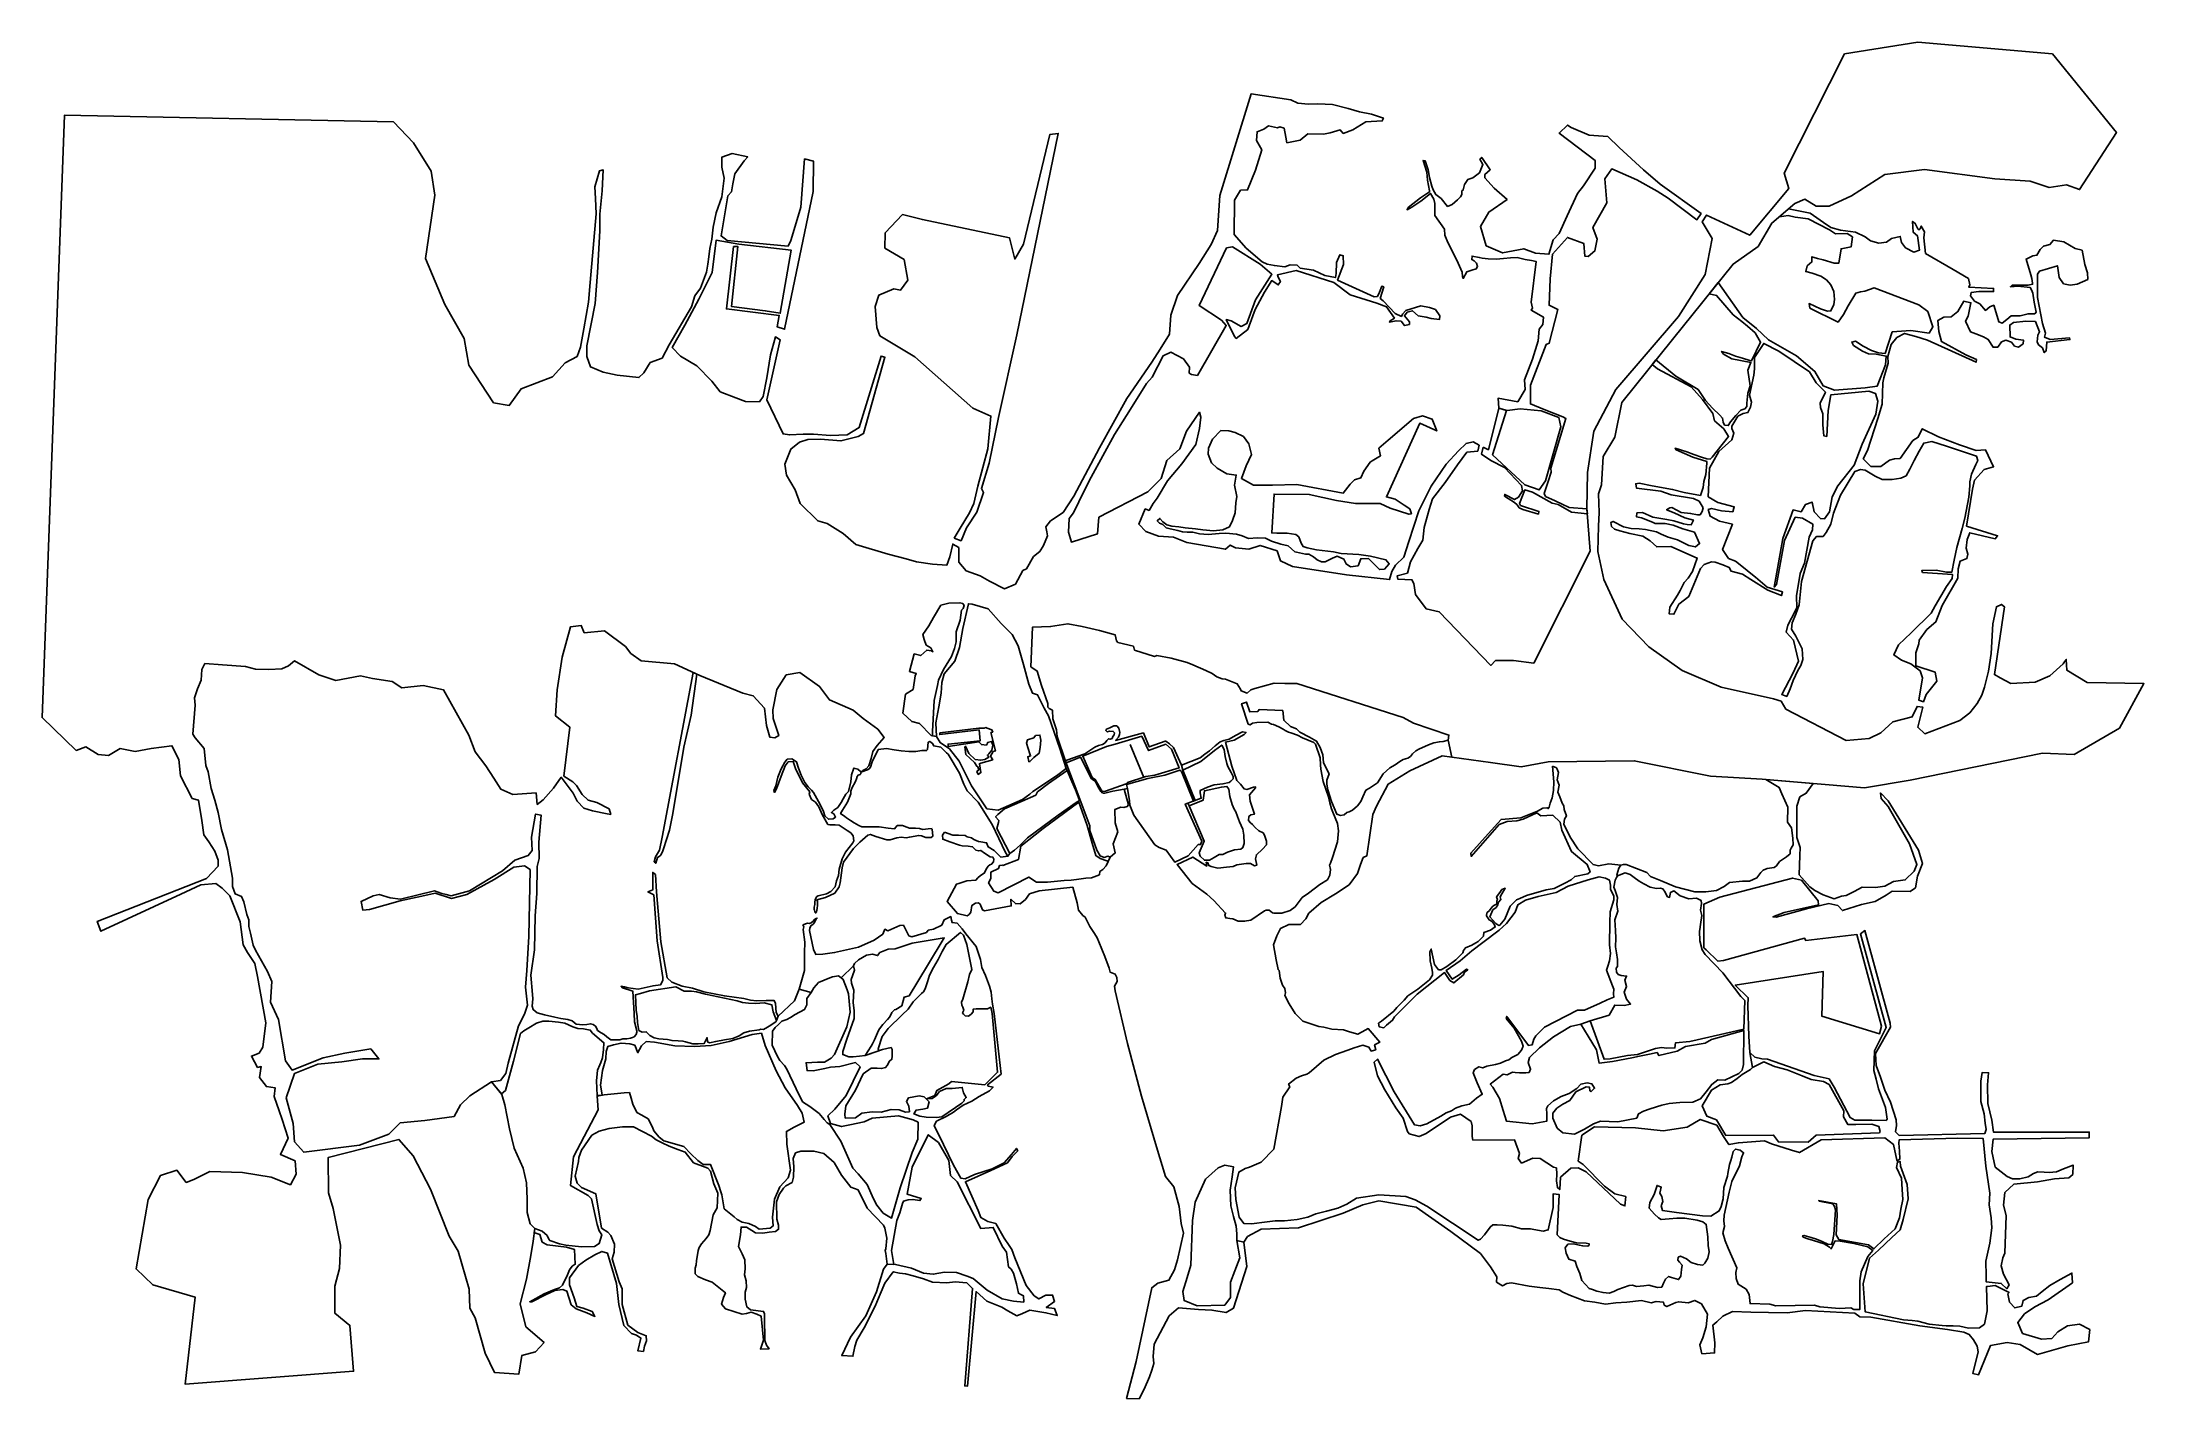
# Model space of a CAD drawing. Header units: metres. Extents: x -6176 to 1941, y -1143 to 4095.
import ezdxf

# ---------------------------------------------------------------- set-up
doc = ezdxf.new("R2010")
doc.units = ezdxf.units.M
doc.header["$MEASUREMENT"] = 0
doc.layers.add('水网', color=141, linetype='Continuous')

msp = doc.modelspace()

# ---------------------------------------------------------------- linework, layer by layer
at = {"layer": '水网'}
msp.add_line((-1973.9, 1383.3), (-1921.3, 1255.7), dxfattribs=at)
for points in [[(-2691.1, 1045.3), (-2698.6, 1033.2), (-2697.6, 1017.1), (-2670.4, 1007), (-2633.3, 994.1), (-2622.3, 991.3), (-2599.9, 991.2), (-2582.9, 988.7), (-2569.4, 975.2), (-2558.8, 972.3), (-2551, 974), (-2536.7, 963.4), (-2515.1, 949.4), (-2504.1, 947.7), (-2500.6, 940.6), (-2501.4, 930), (-2509.2, 921), (-2516.1, 918), (-2522.7, 913.4), (-2527.4, 905.8), (-2537.7, 885.9), (-2552, 876.8), (-2562.1, 868.2), (-2569.7, 860), (-2604.2, 856.6), (-2636, 847), (-2644.8, 843.8), (-2680.5, 776.4), (-2641.1, 730.3), (-2602.9, 722.1), (-2595.9, 726.4), (-2589.2, 735.8), (-2585.2, 762.2), (-2571, 771.2), (-2559.6, 772), (-2553.7, 766.9), (-2544.7, 745.3), (-2536, 741.3), (-2433.2, 760.2), (-2434.4, 785.4), (-2417.1, 768.9), (-2398.9, 768.1), (-2378.5, 785.1), (-2362.7, 806.6), (-2326.1, 818.5), (-2195.6, 831.8), (-2179.2, 771.9), (-2174.2, 743.6), (-2157.4, 723.4), (-2147.8, 716.5), (-2129.7, 680.2), (-2111.9, 652.9), (-2102, 636.3), (-2095.3, 621.3), (-2072.4, 564.1), (-2055, 520.2), (-2051.4, 504.4), (-2032, 496.1), (-2025.3, 483.3), (-2024, 468.7), (-2034.2, 449.7), (-2031.6, 432.7), (-1984.2, 229), (-1929.8, 25.5), (-1872.4, -170.7), (-1837.7, -284.9), (-1805.1, -324.7), (-1784.6, -400.1), (-1777.4, -466.5), (-1768.2, -503.3), (-1779.5, -555.4), (-1790.7, -606.5), (-1803, -645.4), (-1824.5, -684.2), (-1867.5, -697), (-1891, -714.4), (-1950.5, -998.2), (-1987.7, -1141.5), (-1939.5, -1143.4), (-1919.5, -1105.5), (-1899.6, -1057.4), (-1890, -1032.3), (-1882.3, -1006), (-1884.8, -979.7), (-1881.6, -932.1), (-1822.9, -822.9), (-1787.4, -791.4), (-1710.8, -797.8), (-1658.6, -800.4), (-1603.8, -810.1), (-1575.5, -793.3), (-1524.2, -631.6), (-1535.5, -537.6), (-1562.4, -531.4), (-1551, -598.5), (-1569.6, -649.1), (-1586.2, -692.5), (-1587.2, -751.3), (-1608.9, -781.2), (-1715.3, -784.3), (-1765.9, -763.7), (-1771.1, -728.6), (-1754.6, -674.9), (-1740.1, -626.4), (-1732.9, -455), (-1723.2, -383.8), (-1683.7, -295.1), (-1634.5, -251.7), (-1608.6, -240.7), (-1574.9, -247.8), (-1580.1, -285.4), (-1587.9, -337.1), (-1585.9, -397.3), (-1575.6, -438.7), (-1564.6, -476.9), (-1562.6, -506.6), (-1562.4, -531.4), (-1535.5, -537.6), (-1520.9, -516.6), (-1468.9, -487.6), (-1398.1, -485.7), (-1324.1, -483.1), (-1151.9, -426.8), (-1075.9, -393.5), (-1013.5, -378.9), (-869.8, -402.8), (-736.5, -497), (-621.4, -582), (-583.1, -633.6), (-558.7, -672.3), (-559.1, -692.5), (-536, -706.1), (-519.1, -697.1), (-502.2, -694.6), (-432.9, -707.8), (-392.5, -713.6), (-357.8, -717.3), (-317.4, -722.2), (-302.9, -730.9), (-273.2, -743.7), (-220.1, -765.1), (-180.5, -769.7), (-138.9, -777), (-98.6, -771.7), (-56.9, -769.7), (-0.1, -763.8), (38.2, -771.7), (56.7, -767.7), (84.9, -769.3), (88.2, -781.2), (98.2, -786.5), (132.8, -770.6), (144.1, -767.9), (180.7, -771.9), (205.9, -763.3), (231.9, -775.9), (254.9, -816), (249.6, -864.9), (236.8, -907.5), (225.1, -934.1), (233.6, -969.2), (282.6, -966), (283.6, -926.6), (276.2, -858.5), (291.1, -845.8), (314.5, -823.4), (351.8, -805.3), (423.1, -808.5), (490.2, -809.6), (562.6, -810.7), (633.5, -801.8), (824.3, -812.7), (843.5, -826), (885.7, -827.3), (1075, -860.5), (1181.3, -875.9), (1245.6, -885.2), (1265.6, -894.6), (1282.4, -914.6), (1296.4, -940), (1300.4, -961.4), (1280.3, -1045.5), (1301.7, -1049.8), (1347.8, -937.4), (1412.1, -925.6), (1462.5, -933.1), (1530, -971.7), (1646.8, -938.5), (1726.1, -923.5), (1731.4, -875.3), (1691.8, -855), (1645.7, -861.4), (1608.2, -884.9), (1584.6, -909.6), (1545, -912.8), (1472.1, -890.3), (1453.3, -848.3), (1479.3, -814.3), (1518.8, -787.4), (1570.9, -760.2), (1665.2, -694.5), (1662.5, -657.6), (1616.8, -682.4), (1576.6, -705.9), (1547.7, -728.1), (1526.2, -746.2), (1496.6, -751.6), (1473.8, -763), (1468.4, -785.8), (1441.6, -791.8), (1421.4, -769.7), (1415.4, -737.5), (1419.5, -732), (1387.2, -715.2), (1366.3, -705.1), (1336.6, -709.1), (1332.5, -709.1), (1335.2, -802.7), (1324.4, -854.4), (1306.1, -868.4), (1262.9, -869.5), (1229.8, -862.7), (1204.4, -861), (1176.5, -861.4), (1161.7, -859.3), (1111.7, -854.1), (1066.9, -842.5), (1045.4, -841.1), (1011.8, -837.4), (863.6, -806.5), (856.1, -698.5), (880.6, -600), (915.2, -569.5), (967.6, -520.3), (999, -490.2), (1011.2, -451), (1029.7, -370.7), (1026.3, -315.3), (1000.6, -244.8), (998.5, -226.4), (988.3, -229.1), (984.9, -250.3), (1004, -291.1), (1007.4, -335.4), (1009.9, -373.4), (1002.2, -410.5), (996.6, -443.8), (980, -486.8), (936.9, -525), (897.9, -563.9), (876.5, -548.5), (762.4, -527.9), (751.9, -510.3), (756, -433.5), (753.2, -389.6), (684.1, -377.6), (686.8, -379.7), (739.2, -389.7), (746.2, -400.9), (749.7, -413.8), (742.9, -508.2), (737.6, -535.7), (734.1, -547), (719.6, -545.4), (698.3, -535.7), (676.5, -527.1), (655.7, -520.1), (628.2, -512), (622.5, -513.3), (625.2, -518.7), (643, -525.2), (665.1, -531.4), (705.6, -544.9), (725.8, -557), (731.2, -562.9), (733.1, -563.7), (739.8, -547.8), (748.2, -532.5), (768.1, -533.8), (819.6, -543.8), (874.3, -555.7), (893.5, -570.2), (874.6, -593.7), (848.2, -652.1), (844, -687.2), (843.3, -798.2), (820, -798.6), (809.2, -791.7), (764.3, -794), (688.3, -788.3), (668.8, -780.8), (519.6, -784.1), (496, -777.9), (419.9, -775.1), (415.7, -740.5), (404, -719.8), (373.5, -700.4), (365.9, -679), (365.2, -655.5), (368, -636.8), (334.6, -560.9), (323.3, -533.6), (314.6, -502.7), (321.2, -477.9), (318.6, -455.6), (319.9, -434.3), (338.4, -344.8), (348.8, -304.5), (378.7, -243.3), (387.8, -208.5), (394.5, -192.9), (381.5, -183.5), (363.1, -178.7), (353.9, -188.2), (349.3, -209.6), (345.5, -223.2), (340.6, -238.6), (333.2, -272.9), (332.4, -283), (318.2, -327.3), (315.1, -370.5), (307.7, -401), (300.3, -417.6), (267.5, -438.3), (235.6, -436.5), (135.5, -423.8), (80.9, -415.5), (76.1, -397.6), (82.2, -381), (78.7, -361.8), (71.2, -348.7), (76.9, -325.6), (60.8, -319), (49.4, -354), (32.8, -385.4), (29.7, -406.8), (51.1, -429.5), (66, -444.8), (76.5, -450.9), (106.7, -447.9), (137.3, -446.1), (168.3, -445.7), (215.5, -453.6), (237.4, -460.1), (250.5, -469.7), (257, -517.9), (257.9, -551.2), (261, -575.3), (257, -599.8), (244.8, -619.5), (236.9, -626.5), (216.7, -623.9), (192.2, -616.9), (174.2, -602.8), (151.4, -592.3), (142.2, -596.3), (140.9, -607.2), (146.6, -615.1), (157.2, -626.6), (155, -643.7), (152.8, -669.2), (143.6, -682.3), (116.8, -674.4), (104.9, -670.1), (93.5, -680.6), (85.1, -696.4), (78.5, -712.2), (62.3, -713.5), (28.9, -704.7), (9.1, -706.5), (-18.6, -709.1), (-34.4, -704.3), (-47.1, -705.6), (-69.1, -713.1), (-90.6, -720.5), (-106, -728.9), (-124.9, -735), (-148.3, -732.6), (-171.7, -727.9), (-189.3, -721.3), (-201.5, -717.2), (-230, -686.5), (-238.3, -659), (-249.6, -632.5), (-255.4, -612.1), (-280, -604.3), (-290.6, -580.3), (-294.5, -560.3), (-283.8, -545.9), (-262.2, -545.1), (-239.9, -549.4), (-226.3, -552.5), (-207.4, -553), (-201.5, -549.2), (-201.5, -544.9), (-213.1, -542.3), (-250.6, -540.6), (-275.3, -534), (-301, -526.9), (-314.7, -520.3), (-324.9, -510.1), (-317.8, -353.7), (-340.3, -351.5), (-340.7, -404.4), (-359.9, -490.9), (-379, -495.8), (-429.3, -486.6), (-462.5, -486.1), (-500.8, -475.9), (-535.6, -473.1), (-556.4, -471.7), (-574.2, -471.7), (-584.2, -479.7), (-605.3, -509.2), (-621.5, -526.1), (-629.8, -530.6), (-828.9, -399.4), (-873, -375.2), (-909.9, -362.4), (-1014.4, -355.3), (-1100.4, -368.1), (-1137.5, -392), (-1171.6, -406.9), (-1215.8, -419), (-1257, -429), (-1287.6, -441.8), (-1329.6, -450.3), (-1378, -456), (-1414.3, -455.3), (-1444.9, -459.6), (-1505.4, -467.4), (-1535.3, -466), (-1553.8, -441.8), (-1566.6, -373.5), (-1568.8, -328.7), (-1554.5, -267.8), (-1530.1, -253.8), (-1513, -249.1), (-1467.8, -229.5), (-1419.9, -179.5), (-1389.7, -14.9), (-1384.2, 21.2), (-1357.8, 61.5), (-1362.3, 72.2), (-1333.1, 94.6), (-1312.1, 104), (-1291.5, 110.7), (-1282.6, 115.6), (-1225.8, 164.5), (-1181.3, 186.5), (-1133.3, 203.1), (-1109.1, 211.6), (-1075.9, 221.9), (-1052.1, 214.7), (-1043.1, 199.5), (-1026, 204.4), (-1030.5, 223.3), (-1010.5, 233.5), (-1054.6, 286.5), (-1078, 274.4), (-1095.5, 264.5), (-1127.4, 274), (-1149.9, 281.1), (-1195.3, 283.8), (-1226.7, 291.9), (-1245.6, 294.2), (-1307.7, 315.3), (-1336.9, 344.5), (-1360.3, 381.8), (-1376.5, 413.8), (-1374.7, 424.6), (-1377.4, 441.2), (-1386.4, 453.8), (-1395.2, 481.5), (-1398.8, 511), (-1403.1, 513.9), (-1410.3, 552), (-1420.4, 610.2), (-1408.2, 644.8), (-1393.8, 672.8), (-1361, 687.9), (-1335.2, 687.9), (-1316.7, 688.3), (-1295.5, 710.4), (-1284.6, 731.6), (-1236.5, 772.6), (-1180.7, 806.7), (-1128.6, 841.4), (-1096.7, 885.5), (-1084.4, 919.6), (-1074.3, 946.3), (-1060.4, 952.9), (-1037.5, 1113.3), (-1022.4, 1145.3), (-977.6, 1230.4), (-894.5, 1281.8), (-769.6, 1338.8), (-732, 1334.6), (-746.2, 1399.3), (-765.4, 1395.1), (-780.1, 1393.8), (-802.1, 1389.2), (-821.8, 1382.3), (-836.5, 1375), (-856.7, 1366.7), (-870.4, 1358.9), (-883.7, 1346.6), (-892, 1336.5), (-901.6, 1330.1), (-920, 1324.6), (-932.4, 1317.7), (-950.7, 1304.9), (-971.3, 1293.4), (-997, 1270.5), (-1018.6, 1235.2), (-1049.8, 1214.1), (-1064, 1206.8), (-1076, 1180.5), (-1083.4, 1162.7), (-1096.2, 1146.6), (-1115.5, 1130.1), (-1128.3, 1123.3), (-1137.5, 1121), (-1148, 1111.3), (-1162.2, 1108.6), (-1176.4, 1114.1), (-1197, 1162.7), (-1210.3, 1208.6), (-1214.5, 1230.2), (-1214.9, 1245.4), (-1206.2, 1269.3), (-1214.8, 1286.8), (-1227.2, 1313), (-1230.6, 1343.5), (-1240.7, 1371.2), (-1254.4, 1396.5), (-1281.6, 1411.7), (-1318.5, 1430.1), (-1331.8, 1443), (-1354.9, 1452.2), (-1381.2, 1476.6), (-1384.8, 1513.9), (-1476.6, 1517.6), (-1481.6, 1510.7), (-1512.5, 1509.8), (-1525.4, 1546.6), (-1543.9, 1540.7), (-1518, 1461.9), (-1511.1, 1458.7), (-1501.9, 1465.6), (-1484.4, 1468.4), (-1442, 1468.8), (-1428.6, 1461.4), (-1420.8, 1460.1), (-1400.5, 1451.3), (-1383.5, 1442.6), (-1376.1, 1436.6), (-1363.2, 1430.6), (-1354, 1427.8), (-1328.6, 1419.1), (-1309.3, 1408.5), (-1264.8, 1391.2), (-1258.5, 1384.8), (-1240.1, 1331.1), (-1238.7, 1305.2), (-1238.4, 1288.3), (-1229.4, 1240.9), (-1208.6, 1181.6), (-1202.5, 1157.5), (-1196.7, 1135.2), (-1192, 1122.4), (-1173.1, 1078.7), (-1169.1, 1049.2), (-1173.3, 1007.5), (-1193, 946.9), (-1200.9, 925.5), (-1203.9, 917.5), (-1202.1, 907.6), (-1200.5, 900.3), (-1202.5, 878.8), (-1212.6, 860.6), (-1241.9, 842.4), (-1285.2, 809.6), (-1309.5, 792.3), (-1336.7, 756.6), (-1356, 742.6), (-1389.1, 732.4), (-1418.1, 731.8), (-1425.1, 733.5), (-1438, 743.5), (-1449.1, 743.8), (-1455.5, 740.9), (-1508.2, 705.4), (-1532.2, 700.7), (-1557.4, 701.6), (-1577.1, 710.1), (-1589.1, 711.8), (-1605, 713.6), (-1608.8, 724.4), (-1605.5, 732.1), (-1651.6, 780.4), (-1677.7, 805.7), (-1734.5, 846), (-1792.7, 919.8), (-1732.2, 948.8), (-1678.2, 913.7), (-1680.1, 928.7), (-1674, 925.9), (-1669.8, 915.6), (-1661.8, 911.8), (-1635.5, 905.7), (-1602.7, 909.5), (-1576.4, 911.8), (-1561.9, 918.8), (-1525.8, 923.1), (-1509.4, 924), (-1493.9, 915.1), (-1485.4, 917.9), (-1490.1, 942.3), (-1486.8, 957.3), (-1462.8, 979), (-1447.8, 995.9), (-1447.8, 1010), (-1455.3, 1032.9), (-1460.9, 1042.3), (-1477.4, 1049.3), (-1491, 1062.9), (-1501.3, 1074.2), (-1509.7, 1081.2), (-1516.8, 1089.6), (-1515.8, 1105.6), (-1507.9, 1112.1), (-1494.3, 1114), (-1511.2, 1164.2), (-1512.7, 1189), (-1490.2, 1215.2), (-1490.2, 1219.7), (-1497.7, 1219), (-1524, 1210), (-1534.5, 1211.5), (-1548, 1229.5), (-1562.3, 1243.8), (-1581.1, 1300.1), (-1606, 1392.4), (-1572.2, 1399.9), (-1534.1, 1421.1), (-1526.6, 1430), (-1540.7, 1431.4), (-1567.5, 1417.8), (-1591.9, 1404.2), (-1612.2, 1398.5), (-1626.3, 1392.9), (-1645.6, 1377.4), (-1668.1, 1359.1), (-1686, 1345.9), (-1703.9, 1331.8), (-1775.3, 1302.7), (-1770.6, 1284.3), (-1701, 1317.7), (-1648.8, 1359.5), (-1620.2, 1380.7), (-1610.8, 1364.2), (-1607, 1337.4), (-1601.3, 1309.7), (-1597.1, 1298), (-1583.5, 1274.9), (-1576.9, 1259), (-1576, 1251), (-1584.9, 1241.6), (-1591.9, 1235.9), (-1615.9, 1230.8), (-1650.3, 1227.5), (-1675.6, 1218.6), (-1704.3, 1204.9), (-1704.3, 1196.9), (-1699.4, 1175.5), (-1751.8, 1156.1), (-1746.6, 1146.2), (-1692.3, 1167.9), (-1687.6, 1204.7), (-1621.5, 1218.8), (-1600.7, 1221.2), (-1593.2, 1211.3), (-1588.9, 1183), (-1580.4, 1150.9), (-1572.9, 1133.9), (-1566.3, 1123.6), (-1559.2, 1104.7), (-1551.6, 1084.9), (-1539.4, 1055.7), (-1535.2, 1033), (-1533.3, 1000.9), (-1538.5, 985.3), (-1547.4, 978.7), (-1570.6, 976.3), (-1598.5, 966.9), (-1616, 958.9), (-1630.6, 958.9), (-1649.5, 946.6), (-1668.4, 936.2), (-1687.3, 936.2), (-1703.4, 951.8), (-1707.7, 965.5), (-1688.3, 1009.9), (-1746.6, 1146.2), (-1751.8, 1156.1), (-1761.7, 1152.9), (-1697.2, 1009.9), (-1702.4, 996.7), (-1711.3, 997), (-1750.7, 953.8), (-1801.5, 928.6), (-1834.8, 975.7), (-1862.1, 986.1), (-1878.7, 995.9), (-1960.2, 1110.8), (-1975.4, 1148.7), (-1976.2, 1166.2), (-1984.6, 1213.4), (-1997.1, 1210.7), (-1980.7, 1149.6), (-1985.2, 1143.6), (-1998.9, 1140.4), (-2009.9, 1141.8), (-2033.4, 1131.8), (-2031.5, 1080.7), (-2021.9, 1045.8), (-2039.6, 999), (-2032, 964.4), (-2051.1, 948.2), (-2066.7, 915), (-2080.2, 900.6), (-2091.2, 893), (-2092.7, 880.5), (-2123, 867.9), (-2145.1, 867.4), (-2181.6, 862.1), (-2201.8, 859.2), (-2228.7, 858.3), (-2293.1, 852), (-2335.3, 851.5), (-2365.6, 871.2), (-2483.3, 810.7), (-2501.1, 817), (-2520.8, 849.1), (-2512.6, 865.5), (-2511.7, 890.4), (-2482.8, 903.9), (-2479, 915.4), (-2468.9, 916.8), (-2465.5, 916.3), (-2405, 939.4), (-2395.8, 990.5), (-2310.6, 1059.2), (-2172.6, 1160.6), (-2139.9, 1070.3), (-2121.1, 1002), (-2106.2, 954.4), (-2090.5, 942.5), (-2064.3, 934.4), (-2058.8, 931.8), (-2051.1, 948.2), (-2060.7, 951.5), (-2075, 947.1), (-2090, 952.9), (-2102.2, 974.6), (-2130, 1050.9), (-2129.9, 1069.1), (-2172.5, 1181.8), (-2222.3, 1314.7), (-2256.5, 1413.9), (-2258.6, 1439.7), (-2273, 1481.8), (-2274.5, 1515.1), (-2287.3, 1521.8), (-2291.6, 1526.7), (-2291.9, 1541.3), (-2315.9, 1610.5), (-2333.8, 1666.7), (-2357.3, 1683.1), (-2351, 1836.1), (-2281.2, 1838.1), (-2214.7, 1849.4), (-2159.5, 1838.1), (-2091.9, 1823.6), (-2046.6, 1809.8), (-2031.9, 1805.9), (-2027, 1783.8), (-2021.1, 1776.9), (-1961.6, 1762.2), (-1957.2, 1747.4), (-1880.4, 1723.3), (-1871.5, 1726.2), (-1815.5, 1715.9), (-1754.1, 1699.7), (-1731.5, 1690.4), (-1681.3, 1669.3), (-1657.8, 1657.5), (-1639.1, 1644.7), (-1618.4, 1636.9), (-1605.7, 1635.4), (-1560.7, 1617.5), (-1548, 1596.6), (-1545.5, 1589.9), (-1521.8, 1581.8), (-1508.1, 1593.9), (-1492.9, 1599.7), (-1455.4, 1609.9), (-1418.5, 1620.2), (-1376.6, 1618.7), (-1330.1, 1619.2), (-920.2, 1486.8), (-880.6, 1466), (-743.1, 1419.7), (-746.2, 1399.3), (-732, 1334.6), (-582.6, 1314), (-464.3, 1297.2), (-359.5, 1316.4), (-27.8, 1320.4), (267, 1261), (465.8, 1248.7), (861.2, 1215.3), (1037.7, 1245.7), (1548.9, 1349.1), (1670.7, 1345), (1846.4, 1446.3), (1940.5, 1618.1), (1720.6, 1622.7), (1643.1, 1669.7), (1640.5, 1711.7), (1629.1, 1695.1), (1576.9, 1648.1), (1521, 1624), (1426.9, 1618.9), (1384.9, 1640.5), (1363.3, 1653.2), (1401.5, 1914.9), (1390, 1923.8), (1370.9, 1914.9), (1356.9, 1848.9), (1350.6, 1734.5), (1340.4, 1665.9), (1325.2, 1604.9), (1315, 1573.2), (1295.9, 1541.4), (1267.9, 1505.8), (1229.8, 1475.3), (1095, 1424.5), (1067, 1449.9), (1086.4, 1527.8), (1064.7, 1530.3), (1045.6, 1489.6), (970.4, 1470.5), (924.5, 1428.4), (879.9, 1406.8), (790.6, 1399.1), (557.4, 1520.1), (539.5, 1550.7), (510.2, 1559.6), (308.5, 1604.8), (157.7, 1668.6), (28.7, 1760.6), (-73.9, 1866.9), (-145.6, 2020.4), (-168.6, 2127.8), (-165.6, 2226.5), (-163.1, 2279.1), (-165.6, 2350.9), (-154.1, 2385.5), (-147.7, 2494.4), (-102.8, 2570.1), (-75.5, 2704), (119.6, 2946.3), (353.8, 3237.8), (450.4, 3305.5), (503.8, 3395.8), (592.2, 3471.8), (631.2, 3488.2), (674.3, 3461.5), (725.2, 3461.1), (811.4, 3501), (940, 3583.2), (1093.1, 3602.5), (1364.4, 3566.5), (1500.7, 3557.5), (1574.1, 3533.1), (1640.9, 3543.4), (1692.1, 3525.5), (1834, 3745.4), (1587.1, 4048.9), (1067.2, 4095), (784.3, 4048.9), (550.7, 3588.7), (569, 3530.2), (418.6, 3349.1), (250.7, 3427.1), (234.2, 3400.3), (273.5, 3336.3), (246.6, 3198.1), (142.8, 3034.9), (-99.4, 2753.6), (-183.3, 2593.1), (-208.2, 2433.4), (-210.2, 2292.3), (-198.2, 2129.2), (-416, 1697.1), (-493.9, 1707.2), (-563.4, 1707.2), (-581.4, 1688.4), (-780.8, 1895.8), (-831.5, 1907.3), (-872.5, 1962.2), (-878.2, 2004.6), (-886.4, 2019.3), (-940.3, 2021), (-943.6, 2034), (-903.5, 2044.6), (-891.3, 2087.9), (-862.7, 2140.2), (-844, 2171.7), (-839.1, 2220.7), (-819.4, 2290.2), (-806.4, 2331.1), (-758.1, 2394.1), (-710.5, 2462.2), (-673.7, 2511.2), (-632, 2516.1), (-627.1, 2538.2), (-649.2, 2551.3), (-677, 2545.6), (-706.9, 2517.1), (-753.3, 2465.1), (-811.8, 2380.5), (-859.2, 2285.8), (-898.7, 2167.3), (-917.2, 2106.8), (-950.1, 2075.2), (-963.3, 2051.5), (-972.5, 2019.9), (-1138.5, 2037.7), (-1347.4, 2070.8), (-1393.7, 2091.9), (-1406.9, 2130.2), (-1471.7, 2151.4), (-1515.3, 2136.8), (-1566.9, 2142.1), (-1588, 2152.7), (-1606.5, 2136.8), (-1755.2, 2163.5), (-1806.7, 2183.2), (-1864.8, 2186.8), (-1913.7, 2205), (-1941.2, 2233.5), (-1915.7, 2292.7), (-1901.2, 2287), (-1885.6, 2313.5), (-1870, 2334.7), (-1829.8, 2400.5), (-1775, 2466.9), (-1721, 2541.6), (-1706.8, 2603), (-1701.8, 2647), (-1706, 2666.1), (-1756.7, 2592.3), (-1782.4, 2525), (-1832.3, 2479.3), (-1854.7, 2410.4), (-1905.4, 2359), (-2095.7, 2260.2), (-2100.3, 2195.9), (-2201.2, 2164.7), (-2211.6, 2203.1), (-2209, 2255.6), (-2193.4, 2277.5), (-2151.7, 2362.9), (-2125.1, 2415.3), (-2035, 2580.1), (-1972.3, 2677.4), (-1910.6, 2776.8), (-1888.8, 2801), (-1847.1, 2883.6), (-1817, 2897.7), (-1767.8, 2871.9), (-1744.4, 2839.3), (-1746.1, 2816.8), (-1736.9, 2811), (-1714.1, 2807.8), (-1603.1, 3000.2), (-1621.8, 3021.6), (-1707.4, 3077.7), (-1602.1, 3300.3), (-1579.3, 3304.3), (-1472.1, 3237.3), (-1426.5, 3198.5), (-1489.6, 3100.4), (-1523.1, 3008.1), (-1544.9, 2997.2), (-1583.6, 3018.2), (-1602.9, 3023.2), (-1571.8, 2958.6), (-1564.2, 2951.1), (-1519.8, 2985.5), (-1514.7, 2998.9), (-1491.2, 3062.6), (-1456, 3128.9), (-1427.5, 3174.2), (-1402.3, 3157.4), (-1393.9, 3170.8), (-1403.1, 3187.6), (-1405.6, 3196.8), (-1332.6, 3213.6), (-1188, 3166.5), (-1125.1, 3119.6), (-1021.8, 3086.9), (-984.1, 3072.6), (-953.9, 3029), (-970.6, 3018.9), (-973.2, 3013.9), (-947.1, 3018.9), (-927.8, 3017.3), (-915.3, 3000.5), (-896, 3004.7), (-895.1, 3014.7), (-915.3, 3037.4), (-904.3, 3052.5), (-884.2, 3057.5), (-862.4, 3038.2), (-831.3, 3032.3), (-812, 3028.2), (-779.3, 3024), (-778.5, 3038.2), (-795.2, 3062.5), (-817.9, 3070.1), (-851.5, 3076), (-909.4, 3059.2), (-922, 3044.1), (-927, 3035.7), (-950.5, 3046.6), (-997.5, 3096.1), (-1008.4, 3105.3), (-995, 3149.7), (-1002.5, 3152.3), (-1011.8, 3128.8), (-1019.3, 3112), (-1031.9, 3111.2), (-1172.9, 3175.7), (-1150.2, 3236.1), (-1151.1, 3269.7), (-1164.5, 3273.9), (-1177.1, 3244.5), (-1178.8, 3201.7), (-1181.3, 3185.8), (-1222.4, 3194.2), (-1266.1, 3214.3), (-1317.3, 3221.9), (-1329.8, 3233.6), (-1356.7, 3235.3), (-1376.8, 3226.9), (-1417.1, 3231.9), (-1445.7, 3237.8), (-1464.1, 3246.2), (-1526, 3298.6), (-1573, 3352.4), (-1571.7, 3484), (-1547.5, 3522.9), (-1520.6, 3524.2), (-1489.7, 3599.8), (-1465.5, 3679), (-1485.7, 3715.3), (-1484.3, 3748.9), (-1457.4, 3758.3), (-1440, 3771.7), (-1405, 3763.6), (-1395.6, 3767.7), (-1379.5, 3762.3), (-1372.8, 3727.4), (-1368.7, 3705.9), (-1317.7, 3716.6), (-1288.1, 3740.8), (-1227.6, 3739.5), (-1202.1, 3744.8), (-1163.1, 3755.6), (-1151, 3742.1), (-1114.7, 3755.6), (-1063.6, 3786.5), (-1000.5, 3790.5), (-996.4, 3801.2), (-1042.1, 3816), (-1089.2, 3825.4), (-1132.2, 3838.8), (-1192.7, 3853.6), (-1249.1, 3856.3), (-1285.4, 3855), (-1327.1, 3859), (-1354, 3872.4), (-1507.1, 3894.7), (-1627.8, 3502.7), (-1636.4, 3367.1), (-1661.5, 3313), (-1707.1, 3240.5), (-1791.4, 3116.3), (-1816.7, 3040.5), (-1822.1, 2967.3), (-1858.7, 2909.1), (-1889.9, 2858.9), (-1986.8, 2718.9), (-2092.8, 2528.7), (-2191, 2341.7), (-2233.2, 2279.1), (-2282.3, 2246.4), (-2300, 2223.2), (-2295.9, 2204.2), (-2293.2, 2189.2), (-2308.2, 2151.1), (-2323.2, 2127.9), (-2347.7, 2108.8), (-2375, 2061.2), (-2388.6, 2054.4), (-2417.5, 2002.7), (-2459.8, 1983.6), (-2517.2, 2013.6), (-2552.7, 2034.1), (-2607.4, 2053.2), (-2636.1, 2087.3), (-2636.1, 2143.3), (-2659.3, 2156.9), (-2670.2, 2107.8), (-2682.5, 2075), (-2737.1, 2079.1), (-2798.6, 2088.7), (-2839.6, 2099.6), (-2908, 2117.5), (-3033.9, 2155.8), (-3081.7, 2198.2), (-3144.7, 2236.4), (-3180.2, 2246), (-3248.6, 2313), (-3267.8, 2366.3), (-3300.6, 2422.3), (-3307.7, 2465.8), (-3284.4, 2523.3), (-3251.5, 2550.7), (-3218.6, 2560.3), (-3169.2, 2561.7), (-3091, 2554.9), (-3023.8, 2572.7), (-3003.3, 2583.6), (-2921, 2878.2), (-2936.1, 2882.3), (-3021.1, 2606.9), (-3066.3, 2578.1), (-3130.8, 2575.4), (-3196.6, 2580.9), (-3236.4, 2580.9), (-3289.9, 2578.1), (-3314.6, 2582.3), (-3377.6, 2713.8), (-3325.8, 2945.9), (-3343.7, 2956.9), (-3362.9, 2886.8), (-3376.7, 2798.9), (-3391.8, 2726.1), (-3405.6, 2705.5), (-3459.2, 2706.9), (-3496.3, 2722), (-3556.8, 2744), (-3589.8, 2785.2), (-3647.5, 2845.6), (-3710.8, 2882.7), (-3742.4, 2915.7), (-3694.3, 3002.2), (-3639.3, 3102.5), (-3588.1, 3204.7), (-3573, 3329.9), (-3484.9, 3314.8), (-3282.5, 3291.4), (-3325.2, 3047.9), (-3383, 3057.6), (-3513.8, 3074.1), (-3489, 3305.1), (-3505.5, 3305.1), (-3533, 3064.4), (-3329.3, 3039.7), (-3337.6, 2995.7), (-3308.7, 2986), (-3198.5, 3518.3), (-3197.2, 3635.3), (-3231.6, 3643.5), (-3245.3, 3457.8), (-3263.2, 3397.3), (-3283.9, 3328.5), (-3294.9, 3306.5), (-3530.3, 3328.5), (-3553.7, 3346.4), (-3527.5, 3501.8), (-3513.8, 3517), (-3508.3, 3547.2), (-3500, 3585.7), (-3464.2, 3636.6), (-3450.5, 3651.8), (-3511, 3664.1), (-3550.9, 3650.4), (-3550.9, 3611.9), (-3541.3, 3569.2), (-3550.9, 3497.7), (-3573, 3435.8), (-3584, 3380.8), (-3589.5, 3334), (-3597.7, 3298.3), (-3600.5, 3265.3), (-3604.6, 3237.7), (-3609.9, 3206), (-3633.2, 3144.8), (-3655.7, 3114.6), (-3667.8, 3073.3), (-3754, 2925.8), (-3781.5, 2874), (-3827, 2857.4), (-3851.8, 2817.5), (-3871.2, 2799.5), (-3955.3, 2809.2), (-4009.2, 2820.2), (-4057.5, 2840.9), (-4072.6, 2880.9), (-4072.6, 2922.3), (-4039.6, 3085.7), (-4030.8, 3204.8), (-4021.6, 3366.1), (-4021.6, 3430), (-4013, 3520.8), (-4008.7, 3601.2), (-4023.4, 3597.7), (-4040.7, 3536.3), (-4038.1, 3491.4), (-4036.3, 3431.8), (-4058.8, 3166.6), (-4065.4, 3091.4), (-4083.1, 2987.5), (-4096.4, 2916.7), (-4109.7, 2881.3), (-4156.2, 2857), (-4205.1, 2801.9), (-4325.7, 2755.8), (-4371.8, 2691.9), (-4432.2, 2702.6), (-4528, 2847.9), (-4545.7, 2950.8), (-4620.2, 3081.9), (-4694.7, 3259.2), (-4659.3, 3503.9), (-4673.5, 3596), (-4740.9, 3706), (-4818.9, 3787.5), (-6089.2, 3812.3), (-6175.7, 1487.1), (-6043.8, 1360.5), (-6006, 1373.9), (-5959.2, 1344.9), (-5919.1, 1340.5), (-5874.6, 1367.2), (-5816.7, 1356.1), (-5754.3, 1367.2), (-5674.2, 1378.3), (-5647.5, 1324.9), (-5640.8, 1262.6), (-5596, 1174.8), (-5571.5, 1168.1), (-5558.1, 1090.1), (-5551.4, 1034.3), (-5531.3, 1007.5), (-5509, 971.8), (-5495.6, 936.2), (-5495.6, 913.8), (-5541.3, 865.9), (-5962.6, 700.2), (-5949.2, 662.1), (-5639.9, 805.4), (-5562.6, 841.4), (-5504.6, 846.7), (-5480, 828.3), (-5451, 799.3), (-5411.3, 698.5), (-5398.7, 610), (-5381.8, 580.4), (-5353.7, 538.3), (-5343.8, 487.7), (-5311, 308.7), (-5323.7, 214.3), (-5337.8, 191.8), (-5367.4, 180.5), (-5343.5, 136.8), (-5329.4, 139.6), (-5336.4, 97.4), (-5309.6, 62.2), (-5275.8, 57.9), (-5280, 24.1), (-5260.3, -30.8), (-5248.3, -64.1), (-5225.7, -136.3), (-5255.1, -199.5), (-5198.6, -224.3), (-5194.1, -276.2), (-5216.7, -316.8), (-5291.2, -287.4), (-5401.9, -269.4), (-5528.3, -264.9), (-5589.3, -296.5), (-5618.6, -307.7), (-5654.7, -260.4), (-5718, -280.7), (-5765.4, -373.2), (-5812.8, -641.6), (-5747.3, -702.6), (-5584.7, -749.9), (-5622.7, -1086.9), (-4972.7, -1036.4), (-4987.1, -859.6), (-5044.9, -812.6), (-5044.9, -708), (-5026.9, -639.4), (-5023.2, -549.2), (-5052.1, -408.5), (-5070.2, -347.1), (-5071.1, -211.7), (-4797.6, -141.7), (-4743.3, -204.9), (-4675.5, -333.7), (-4603.1, -514.4), (-4569.2, -573.1), (-4526.3, -720), (-4524, -792.3), (-4503.7, -830.7), (-4465.2, -966.2), (-4429.1, -1040.7), (-4334.1, -1047.5), (-4322.8, -975.2), (-4270.8, -961.7), (-4236.9, -925.5), (-4307, -864.5), (-4329.6, -776.4), (-4304.7, -681.6), (-4288.9, -589), (-4279.9, -534.7), (-4273.1, -485), (-4291.2, -467), (-4302.5, -424.1), (-4302.5, -372.1), (-4304.7, -308.8), (-4318.3, -252.4), (-4352.2, -175.6), (-4370.3, -101), (-4388.4, -8.4), (-4399.7, 32.2), (-4439.6, 80.7), (-4523.5, 26.4), (-4559.7, -7.6), (-4584.6, -52.9), (-4698, -68.7), (-4793.2, -77.8), (-4836.2, -120.8), (-4949.5, -163.8), (-5164.9, -191), (-5201.1, -150.2), (-5205.6, -80), (-5232.8, 19.6), (-5201.1, 112.4), (-5110.5, 148.7), (-5017.5, 157.7), (-4938.2, 169.1), (-4874.7, 169.1), (-4906.5, 207.6), (-5006.2, 191.7), (-5090.1, 173.6), (-5210.2, 126), (-5235.1, 162.3), (-5263, 322), (-5294.2, 388.6), (-5288.6, 468), (-5304.9, 506.9), (-5352, 588.6), (-5360, 609), (-5370.7, 655.1), (-5377.8, 680), (-5376.9, 705.7), (-5384.9, 726.4), (-5396.4, 776.1), (-5405.3, 796.5), (-5430.2, 807.1), (-5440.8, 834.7), (-5440.8, 866.6), (-5459.2, 976.4), (-5483.3, 1054.5), (-5496.1, 1121.2), (-5508.9, 1168), (-5523.1, 1213.5), (-5534.5, 1277.3), (-5543, 1301.5), (-5550.1, 1368.2), (-5584.2, 1409.3), (-5594.1, 1423.5), (-5584.8, 1535.2), (-5586.6, 1562.7), (-5575.9, 1597.4), (-5561.7, 1631.2), (-5558.1, 1672.2), (-5546.5, 1695.3), (-5479.1, 1690.1), (-5389.8, 1684.7), (-5351.5, 1674), (-5299.7, 1673.1), (-5249.7, 1674.9), (-5224.7, 1687.4), (-5201.5, 1706.1), (-5107, 1652.2), (-5041.3, 1630.8), (-4945.5, 1648), (-4899.7, 1638), (-4824, 1626.5), (-4786.8, 1602.2), (-4703.9, 1610.8), (-4625.3, 1593.7), (-4527.5, 1419.7), (-4503.1, 1355.2), (-4461.5, 1300.7), (-4431.4, 1253.4), (-4404.1, 1210.4), (-4358.2, 1190.3), (-4267.8, 1196), (-4263.5, 1151.6), (-4240.1, 1169.1), (-4201.3, 1215.1), (-4171.1, 1256.8), (-4125, 1194.9), (-4109.2, 1164.8), (-4083.3, 1137.5), (-4050.2, 1127.4), (-3994.1, 1115.9), (-3979.7, 1113), (-3985.5, 1134.6), (-4033, 1159), (-4067.5, 1167.6), (-4090.5, 1190.6), (-4112.1, 1225.1), (-4126.5, 1239.5), (-4161, 1261.1), (-4137.9, 1450.3), (-4192.7, 1493.5), (-4186.9, 1594.4), (-4167.4, 1720.3), (-4135.1, 1837.8), (-4093.6, 1842.4), (-4082, 1814.8), (-4003.6, 1821.7), (-3922.9, 1761.7), (-3902.1, 1734.1), (-3862.9, 1706.4), (-3733.7, 1694.9), (-3635.8, 1649.1), (-3469.8, 1581.3), (-3429.3, 1571.2), (-3385.9, 1523.2), (-3378.7, 1456.6), (-3365.6, 1411.8), (-3346.8, 1408.9), (-3330.9, 1417.6), (-3352.6, 1484.1), (-3354, 1517.4), (-3338.1, 1595.5), (-3301.9, 1651.9), (-3249.8, 1660.6), (-3173.1, 1607.1), (-3135.5, 1555), (-3044.2, 1515.9), (-3005.2, 1484.1), (-2948.7, 1442.2), (-2924.1, 1410.3), (-2950.5, 1379.6), (-2968.1, 1356.4), (-2973.8, 1329.2), (-2983.4, 1301.4), (-2993.1, 1289.5), (-3006.1, 1282.7), (-3010.6, 1277), (-2988, 1285), (-2981.7, 1288.9), (-2976.6, 1295.7), (-2970.9, 1315.6), (-2947.1, 1363.2), (-2915.3, 1367.1), (-2885.3, 1362), (-2858, 1359.2), (-2828.5, 1356.4), (-2801.9, 1356.4), (-2778.1, 1359.8), (-2760.5, 1359.8), (-2757.1, 1363.7), (-2753.7, 1391.5), (-2747.9, 1394.9), (-2737, 1387.5), (-2732.4, 1377.7), (-2705.3, 1373.1), (-2694.3, 1362.7), (-2683.9, 1351.2), (-2677, 1346), (-2633.5, 1271.9), (-2616.9, 1229.5), (-2604, 1204.6), (-2560.9, 1161.1), (-2506.8, 1074.7), (-2455.2, 966.8), (-2445.9, 951.8), (-2438.4, 962.2), (-2488.9, 1058.5), (-2481.9, 1082.2), (-2481.3, 1090.3), (-2493.5, 1104.3), (-2485.4, 1113.5), (-2459.5, 1134.9), (-2390.8, 1164.3), (-2338.9, 1187.9), (-2332, 1199.9), (-2289, 1232.5), (-2217.3, 1283.2), (-2221, 1290.7), (-2258.5, 1262.7), (-2349.7, 1201.2), (-2361.5, 1191.2), (-2389.3, 1171.4), (-2484.3, 1129.1), (-2527.1, 1135.2), (-2586.4, 1223.5), (-2634.1, 1319.4), (-2671.8, 1366.2), (-2707.5, 1390.2), (-2722.4, 1413.8), (-2742.5, 1418.2), (-2787.3, 1464.1), (-2816.8, 1471.5), (-2852.5, 1504.2), (-2841.2, 1577.4), (-2812.5, 1595.9), (-2803.7, 1648.5), (-2800.4, 1657.6), (-2826.7, 1664.5), (-2807.7, 1732.9), (-2783, 1726.7), (-2759.7, 1747.5), (-2741.1, 1744.9), (-2735.6, 1741.4), (-2743.3, 1756), (-2761.5, 1767.2), (-2769.1, 1789.1), (-2774.6, 1807.6), (-2751.6, 1841.2), (-2734.1, 1874), (-2704.7, 1920.9), (-2674.8, 1928.6), (-2631.8, 1930.4), (-2620.5, 1927.5), (-2615.1, 1920.2), (-2618.6, 1908.4), (-2625.2, 1901.4), (-2630.7, 1863.1), (-2645.7, 1818.2), (-2646.2, 1779.7), (-2652.7, 1754), (-2663.8, 1722.5), (-2694.3, 1672.1), (-2714, 1632), (-2718.4, 1611.1), (-2731.5, 1552.9), (-2737.4, 1433.1), (-2736.8, 1417), (-2722.4, 1413.8), (-2723.9, 1466.6), (-2712.9, 1528.5), (-2703.5, 1581.9), (-2701.7, 1622.4), (-2692.3, 1656.5), (-2651.7, 1705.2), (-2632.5, 1757.4), (-2619.6, 1831.1), (-2598.6, 1926.5), (-2584.6, 1925), (-2522, 1907.3), (-2471.9, 1850.3), (-2430, 1807.5), (-2406.7, 1763.7), (-2386.4, 1692), (-2365.7, 1615.6), (-2351.1, 1580.8), (-2331.4, 1575), (-2319.8, 1551.4), (-2306.6, 1523.2), (-2289.2, 1494.3), (-2246.2, 1368.2), (-2221, 1290.7), (-2217.3, 1283.2), (-2198.8, 1240), (-2185.8, 1207.6), (-2169.6, 1166.6), (-2182.8, 1159.3), (-2251.8, 1110.8), (-2370.9, 1023.1), (-2398.9, 994.7), (-2420.2, 975.7), (-2438.4, 962.2), (-2445.9, 951.8), (-2472.9, 947.9), (-2499.4, 974.1), (-2522.2, 987.9), (-2528.2, 1003.9), (-2550.6, 1007.3), (-2560.3, 1008.8), (-2578.2, 1017), (-2586.8, 1022.6), (-2602.9, 1027), (-2611.8, 1031.9), (-2637.2, 1033), (-2658.5, 1033.6), (-2691.1, 1045.3)], [(-2654.1, 2180), (-2627.2, 2169.5), (-2605.5, 2220), (-2566.6, 2280.6), (-2540.3, 2355.4), (-2548.4, 2371.6), (-2518.1, 2469.5), (-2482.4, 2645.2), (-2411.2, 2964.4), (-2251.8, 3742.4), (-2284.1, 3738.6), (-2386.2, 3315), (-2419.8, 3256.9), (-2440.5, 3339.6), (-2776.5, 3409.3), (-2852.7, 3428.7), (-2919.9, 3358.9), (-2921.2, 3299.5), (-2846.4, 3255.2), (-2832.1, 3175.2), (-2860.6, 3137.7), (-2886.4, 3141.6), (-2944.6, 3118.4), (-2958.8, 3074.5), (-2952.3, 2993.1), (-2940.7, 2960.8), (-2805, 2880), (-2581.8, 2681.7), (-2511.5, 2650.7), (-2523.9, 2524.7), (-2562.1, 2380.7), (-2577.5, 2313.6), (-2594.5, 2278), (-2630.1, 2217.8), (-2654.1, 2180)], [(-611.6, 2530.8), (-617, 2503.5), (-581.6, 2479), (-528.5, 2453), (-462.7, 2383.2), (-459.6, 2361.8), (-474.9, 2337.8), (-489.7, 2328.6), (-528, 2348.5), (-529, 2341.9), (-490, 2317.9), (-480, 2308.3), (-472.2, 2297.3), (-457.4, 2289.9), (-397.8, 2272.6), (-396, 2283.2), (-466.8, 2305.9), (-470.2, 2314.1), (-450.2, 2366.1), (-420.9, 2357.5), (-345.1, 2314.4), (-320.8, 2310.2), (-270, 2279.9), (-208.8, 2273.3), (-210.2, 2292.3), (-279.2, 2298), (-333.6, 2324), (-369.8, 2340.6), (-375.5, 2352.1), (-359.5, 2397.8), (-348.8, 2434.6), (-350.3, 2449.9), (-291.4, 2642.2), (-303.6, 2648.7), (-375.6, 2676.5), (-428.8, 2697.8), (-428, 2770.1), (-368.3, 2927.1), (-356, 2932.2), (-323.3, 3063), (-356.8, 3078.6), (-352.8, 3181), (-343.8, 3275.9), (-285.7, 3340.5), (-222.7, 3317.6), (-218.6, 3268.5), (-205.5, 3266.9), (-179.8, 3288.6), (-170.8, 3334.5), (-188, 3378.7), (-133.9, 3473.8), (-141.3, 3567.3), (-114.2, 3605.8), (-17.4, 3563.2), (60.5, 3518.9), (103.2, 3491.9), (214.1, 3408.7), (230.5, 3432.9), (72.5, 3546.8), (7.8, 3601.5), (-85.5, 3688.1), (-130.1, 3730.1), (-201.1, 3735.3), (-270.7, 3765.5), (-285.1, 3774.7), (-318, 3743.2), (-178.7, 3638.2), (-178.7, 3608), (-223.4, 3539.8), (-247, 3510.9), (-286.5, 3424.3), (-318, 3356), (-340.3, 3331.1), (-357.4, 3275.9), (-408.6, 3279.9), (-454.6, 3296.9), (-536, 3281.2), (-599.1, 3308.7), (-621.4, 3382.3), (-588.6, 3438.7), (-519, 3487.3), (-568.1, 3530.5), (-604.1, 3571.2), (-604.6, 3584), (-583.5, 3602), (-616.5, 3649.4), (-623.7, 3642.2), (-611.9, 3622.1), (-625.7, 3589.7), (-651.5, 3570.7), (-670.5, 3564), (-683.4, 3545.5), (-688, 3523.9), (-693.2, 3520.3), (-693.7, 3506.9), (-698.3, 3497.6), (-709.7, 3485.3), (-730.8, 3468.3), (-748.3, 3460.1), (-772.6, 3490.8), (-793.8, 3506.3), (-804.6, 3523.8), (-808.8, 3538.2), (-818.3, 3571.8), (-823.3, 3601.5), (-834.9, 3636.2), (-843.1, 3637.8), (-828.3, 3592.5), (-826.6, 3561.9), (-818.3, 3520.7), (-818.3, 3516.6), (-852.5, 3493.8), (-900.1, 3456.1), (-904.7, 3447.4), (-886.6, 3457.7), (-852, 3480.4), (-814.3, 3510.4), (-800.9, 3488.1), (-797.2, 3471.1), (-797.8, 3425.2), (-760.5, 3372.2), (-758.9, 3349.8), (-748.1, 3320.9), (-730.7, 3289.4), (-707.2, 3241.6), (-692.7, 3206.9), (-691.2, 3189.8), (-688, 3182.5), (-674, 3208.4), (-654.3, 3214.1), (-637.7, 3219.8), (-632.6, 3228.1), (-636.7, 3241.6), (-645.5, 3249.9), (-655.4, 3255.1), (-653.8, 3268.5), (-626.3, 3263.3), (-614.4, 3260.2), (-591.1, 3258.2), (-561, 3257.1), (-533, 3258.7), (-505.5, 3261.8), (-480.1, 3263.3), (-448.9, 3256.1), (-424.6, 3251.9), (-406.4, 3248.3), (-425.8, 3090.7), (-420.8, 3067.4), (-425.8, 3059.9), (-378.4, 3033.3), (-380.1, 3005.1), (-395, 2986.8), (-398.4, 2941.9), (-420, 2871), (-450.8, 2790.4), (-449.1, 2753.8), (-477.4, 2706.5), (-553.4, 2719.9), (-550.3, 2681.9), (-518.5, 2672), (-468.5, 2679.3), (-387.7, 2670.9), (-318.9, 2645.9), (-311, 2608.9), (-370.5, 2401.1), (-394.4, 2366.2), (-450.7, 2385.9), (-574.8, 2501.1), (-521.3, 2672.9), (-550.3, 2681.9), (-591, 2520.9), (-611.6, 2530.8)], [(296.3, 3166.1), (392, 3031.9), (444.8, 2988.5), (490.1, 2945.2), (598.6, 2883.9), (670.1, 2823.5), (702, 2767.4), (745.1, 2751.5), (863.8, 2760.3), (910.5, 2766.8), (942.4, 2848.8), (945.3, 2882.5), (906.9, 2890.1), (876.8, 2891.3), (853.2, 2901.3), (818.4, 2923.8), (812.5, 2936.7), (827.2, 2939.7), (856.7, 2920.8), (888.6, 2904.3), (915.2, 2895.4), (941.2, 2893.1), (968.8, 2976.1), (1040.6, 2981.7), (1110.5, 2971.3), (1125.6, 2995.9), (1105.7, 3054.4), (1070.8, 3080.8), (898.9, 3145.9), (862.1, 3133.7), (846, 3130.8), (828.1, 3126.1), (798.8, 3077), (779.9, 3043.1), (759.1, 3013.8), (650.5, 3067.6), (647.7, 3085.5), (691.1, 3064.8), (718.5, 3056.3), (731.7, 3057.2), (743.1, 3081.8), (745, 3101.6), (743.1, 3131.8), (730.8, 3157.2), (714.3, 3176.6), (692.5, 3191.4), (658.8, 3203.2), (634.5, 3209.1), (640.4, 3231), (658.2, 3246.3), (658.2, 3265.8), (679.5, 3259.9), (701.9, 3254), (743.9, 3241.6), (762.8, 3241.6), (771.1, 3296.7), (809.6, 3303.8), (815.5, 3342.8), (794.2, 3356.4), (749.3, 3355.2), (726.2, 3369.4), (644, 3412.5), (593.2, 3419), (566.6, 3425.5), (532.9, 3420.8), (567.5, 3450.6), (651.1, 3434.4), (702.5, 3398.9), (731.5, 3379.4), (768.8, 3368.2), (827.3, 3361.1), (863.4, 3342.8), (885.2, 3326.9), (917.2, 3318.6), (946.7, 3322.7), (966.2, 3336.9), (999.3, 3344.6), (1004.1, 3321.5), (1020, 3300.9), (1052.5, 3284.3), (1073.8, 3292), (1065.6, 3346.9), (1049.6, 3360.5), (1047.2, 3402.5), (1057.3, 3394.8), (1067.9, 3374.1), (1072.1, 3369.4), (1076.8, 3373.5), (1080.3, 3384.7), (1093.3, 3362.9), (1091, 3339.3), (1097.3, 3279), (1204.4, 3217.4), (1262.4, 3181.9), (1268.4, 3157.7), (1264.2, 3149), (1359.9, 3143.7), (1359.9, 3131.8), (1302.3, 3132.4), (1273.7, 3128.3), (1270.2, 3115.8), (1286.2, 3095), (1306.4, 3084.3), (1328.4, 3058.8), (1345.6, 3073), (1360.5, 3079), (1370, 3049.3), (1379.5, 3014.9), (1393.2, 3009.5), (1411.6, 3023.8), (1428.2, 3038), (1462.7, 3038.6), (1493, 3046.3), (1519.1, 3045.7), (1523.9, 3051.7), (1516.2, 3090.9), (1510.8, 3125.3), (1506.7, 3138.4), (1501.3, 3147.3), (1453.8, 3152), (1424.7, 3150.2), (1431.8, 3156.8), (1493, 3156.2), (1510.2, 3159.7), (1510.2, 3163.9), (1507.9, 3182.3), (1503.7, 3196.5), (1485.2, 3256.8), (1510.9, 3269.2), (1527.1, 3272), (1539.5, 3293.9), (1552.9, 3307.2), (1577.6, 3313.9), (1591, 3330.1), (1631, 3323.4), (1674.8, 3297.7), (1701.5, 3291.1), (1712, 3235.8), (1722.4, 3203.5), (1723.4, 3178.7), (1682.4, 3159.7), (1655.8, 3155.9), (1630, 3161.6), (1612.9, 3185.4), (1606.2, 3231.1), (1536.7, 3210.1), (1529, 3198.7), (1530, 3109.2), (1549, 3008.3), (1560.5, 2971.2), (1556.7, 2955), (1578.6, 2946.4), (1652.9, 2953.1), (1654.8, 2946.4), (1565.2, 2936.9), (1562.4, 2902.6), (1555.7, 2896), (1549, 2914), (1533.8, 2926.4), (1528.1, 2937.8), (1530.9, 2963.6), (1537.6, 2975.9), (1521.4, 3015.9), (1484.3, 3016.9), (1436.6, 3012.1), (1422.3, 3002.6), (1423.3, 2956.9), (1446.1, 2947.5), (1474.9, 2944.1), (1474.5, 2930.3), (1455.9, 2917.6), (1440.9, 2920.6), (1429, 2936.7), (1406.6, 2944.5), (1390.9, 2937), (1376, 2917.6), (1357.7, 2916.5), (1339.4, 2946.7), (1320.7, 2956.8), (1290.8, 2968), (1270.3, 2976.2), (1251.5, 3017.6), (1262.3, 3036.1), (1272.4, 3088.7), (1244.9, 3094.6), (1222.2, 3054.6), (1196.5, 3034.3), (1167.8, 3032.5), (1145.1, 3020), (1148.4, 2977.1), (1158.5, 2938.7), (1253.3, 2887.2), (1293.4, 2869.2), (1292.2, 2859.1), (1104.6, 2943.5), (1059, 2958.5), (1016.5, 2969.9), (986.5, 2954.9), (964.5, 2927.8), (952, 2880.7), (953, 2855.7), (935.6, 2799.1), (932.8, 2779.8), (929.8, 2697), (912.5, 2642.2), (873.1, 2518.3), (856.7, 2485.7), (886.5, 2455.9), (925, 2455.9), (957.6, 2480.9), (976.9, 2485.7), (999, 2486.6), (1048, 2556.7), (1069.1, 2569.2), (1084.5, 2601.9), (1147, 2571.2), (1228.7, 2539.5), (1293.1, 2518.3), (1328.7, 2520.2), (1359.7, 2455.3), (1323.2, 2444.7), (1286.6, 2403.3), (1278.9, 2368.7), (1255.8, 2226.4), (1375, 2188.8), (1366.3, 2177.3), (1267.7, 2200.4), (1258.1, 2174.4), (1254.2, 2141.5), (1260, 2117.4), (1257.1, 2101), (1231, 2091.4), (1223.3, 2061.4), (1222.3, 2025.7), (1161.4, 1920.2), (1136.3, 1856.5), (1101.5, 1826.6), (1072.5, 1786.1), (1070.6, 1771.6), (1060, 1736.8), (1060, 1686.6), (1134.3, 1662.2), (1140.1, 1627.5), (1099.5, 1576.3), (1088.9, 1548.3), (1071.5, 1554.1), (1086, 1640), (1076.3, 1667.1), (1040.6, 1695.1), (1003.9, 1708.6), (974.9, 1728.8), (992.3, 1767.5), (1041.6, 1814.8), (1119.4, 1890.2), (1134, 1918.2), (1178.4, 1993.6), (1199.7, 2024.5), (1200.7, 2040), (1085.6, 2047.7), (1082.7, 2054.5), (1137.8, 2056.4), (1178.4, 2048.7), (1198.8, 2048.7), (1207.5, 2094.1), (1217.8, 2143), (1239.1, 2216.6), (1248.8, 2256.3), (1264.7, 2337.9), (1268.3, 2381.5), (1267.7, 2397.2), (1275, 2426.3), (1291.3, 2463.9), (1298.6, 2479.6), (1293.8, 2496.6), (1240.4, 2513.7), (1177.9, 2534.9), (1121.5, 2552.5), (1090, 2547), (1072.4, 2515.5), (1053, 2479.2), (1036.1, 2445.8), (1022.1, 2419.8), (1002.1, 2410.7), (968.1, 2406.5), (930, 2406.5), (902.1, 2419.2), (863.9, 2442.8), (846.3, 2444.6), (823.9, 2436.8), (768.7, 2345.7), (741.5, 2275.8), (730.8, 2233.1), (713.4, 2201.1), (701.7, 2186.5), (675.5, 2185.6), (661.9, 2169.1), (618.1, 2011.8), (609.3, 1922.2), (596.6, 1886.2), (582, 1853.1), (580.1, 1828.7), (596.6, 1801.4), (620.9, 1753), (623.8, 1711.1), (616, 1688.6), (604.3, 1669.1), (585.8, 1630.1), (574, 1598), (561.4, 1568.7), (541.8, 1576.5), (570.1, 1630.1), (585.8, 1659.4), (607.2, 1704.2), (587.7, 1786.1), (559.4, 1817.4), (565.3, 1843.7), (578.9, 1871), (599.8, 1910.6), (599.2, 1957), (613.2, 2043.7), (629.1, 2082.8), (648, 2184.1), (660.7, 2212.4), (661.7, 2233.9), (621.6, 2256.3), (594.2, 2260.3), (552.2, 2170.4), (521, 2000.6), (513.1, 1990.8), (546.4, 2178.2), (585.4, 2288.6), (616.7, 2280.8), (633.3, 2309.1), (658.7, 2318.8), (666.5, 2281.7), (691, 2255.4), (707.6, 2254.4), (726.1, 2281.7), (736.9, 2339.3), (758.4, 2382.3), (821.3, 2461.8), (852.7, 2542.9), (905.5, 2658.2), (912.3, 2708.1), (903.5, 2738.4), (878.1, 2747.2), (731.3, 2732.5), (720.6, 2672.9), (715.7, 2572.2), (704, 2575.1), (701, 2617.2), (701, 2659.2), (691.2, 2683.7), (690.3, 2701.2), (710.8, 2743.3), (674.5, 2779.9), (649.2, 2821.7), (531.1, 2901), (472.1, 2931.6), (436.4, 2877.6), (437.2, 2833.9), (434.1, 2809.4), (417.1, 2732.1), (424.5, 2705), (421.4, 2686), (411, 2664.5), (392.5, 2661.4), (372.9, 2650.4), (348.9, 2612.3), (349.5, 2602.5), (356.9, 2585.3), (349.5, 2559.8), (299.3, 2514.6), (262.9, 2449.7), (258, 2339.5), (295.4, 2317.8), (358.4, 2301.1), (352.5, 2281.4), (309.2, 2285.4), (270.8, 2294.2), (258, 2290.3), (265.2, 2264.1), (301, 2245.5), (351.7, 2233.2), (313.6, 2136.3), (336.4, 2101.7), (363.1, 2090.8), (393.8, 2066.1), (422.5, 2043.4), (440.3, 2028.6), (485.8, 1991), (545.2, 1973.1), (540.8, 1957.7), (488.2, 1978.7), (422.5, 2020.2), (390.3, 2041.2), (346.3, 2051.7), (338.9, 2066), (314.8, 2076.5), (285, 2087.6), (270.2, 2088.3), (241.7, 2077.7), (228.7, 2062.9), (182.9, 1954.5), (144.2, 1924.7), (125.3, 1886.1), (107.5, 1887.1), (109.4, 1912.8), (139.2, 1959.4), (150.1, 1977.3), (165, 2009), (179.9, 2024.8), (196.7, 2050.6), (215.6, 2103.1), (113.2, 2147), (59.5, 2146), (33.6, 2169.9), (5.8, 2186.8), (-44.9, 2197.7), (-82.7, 2208.6), (-103.6, 2214.6), (-115.5, 2224.5), (-117.5, 2240.4), (-109.6, 2244.4), (-68.8, 2223.5), (-39, 2217.6), (-9.1, 2215.6), (15.7, 2212.6), (58.5, 2204.7), (76.4, 2195.7), (103.2, 2183.8), (139, 2172.9), (182.8, 2151), (208.7, 2146), (224.6, 2158.9), (204.7, 2202.7), (159.9, 2215.6), (122.1, 2229.5), (91.3, 2236.5), (53.5, 2236.5), (42.6, 2241.4), (0.8, 2258.3), (-19.1, 2262.3), (-17.1, 2277.2), (3.8, 2279.2), (44.6, 2261.3), (98.3, 2251.4), (125.1, 2246.4), (161.9, 2234.5), (176.8, 2232.5), (192.7, 2231.5), (200.7, 2249.4), (167.9, 2258.3), (127.1, 2277.2), (97.3, 2289.1), (109.2, 2297.1), (117.2, 2298.1), (137.1, 2288.1), (154, 2278.2), (189.8, 2275.2), (216.6, 2269.2), (226.6, 2269.2), (234.5, 2282.2), (238.5, 2297.1), (222.6, 2322.9), (201.7, 2332.8), (115, 2347.2), (74.5, 2361.6), (-19, 2372.8), (-22.1, 2389.6), (-8.4, 2391.5), (42.1, 2382.1), (120.6, 2367.8), (164.9, 2356.6), (227.8, 2344.7), (238.4, 2375.9), (240.9, 2398.9), (249, 2425.1), (252.1, 2468.7), (252.7, 2475.5), (198.8, 2492.2), (133.6, 2520.2), (130.2, 2526.8), (175.4, 2512.7), (202.5, 2503.2), (231.8, 2492.4), (252.8, 2485.3), (265.3, 2485.1), (273.8, 2492.2), (292.7, 2516.9), (336.4, 2572.5), (317.7, 2601.2), (281.6, 2633.2), (275.9, 2661.3), (235.3, 2715), (191.5, 2764.4), (61.9, 2833.2), (41.7, 2849.5), (56.2, 2867.6), (133.2, 2804.7), (219, 2753.6), (247.6, 2711.6), (275.1, 2681.1), (302.5, 2654.8), (313.5, 2643.4), (315.5, 2627.4), (321.4, 2616), (335.5, 2614.1), (344.5, 2628.2), (364.9, 2652.8), (384.5, 2674.4), (399.4, 2679.5), (406.5, 2688.1), (406.9, 2700.3), (411, 2739.3), (419.8, 2768.2), (410.5, 2827.6), (423, 2857.9), (348.7, 2871.6), (316.5, 2890.5), (309.8, 2900.7), (337.7, 2893.2), (363.3, 2882.2), (390, 2874.7), (418.7, 2866.1), (424.6, 2863.7), (460.4, 2936.4), (439.6, 2971.9), (409.3, 2998.3), (387.3, 3015.9), (353.9, 3041.9), (290.2, 3116.7), (261.2, 3122.5), (296.3, 3166.1)], [(-1624, 2595.7), (-1656.2, 2561.8), (-1671.3, 2527.7), (-1672.3, 2503.8), (-1660.3, 2470.6), (-1638.1, 2450.2), (-1600.3, 2427.8), (-1564.7, 2422.9), (-1570.8, 2384.7), (-1562.6, 2341), (-1565.8, 2316.4), (-1568.6, 2276.9), (-1579, 2247.4), (-1591, 2223.9), (-1616.1, 2211.3), (-1651.7, 2207.5), (-1693.2, 2212.4), (-1722.2, 2215.1), (-1762.1, 2220.1), (-1786.2, 2223.3), (-1813, 2226.6), (-1832.1, 2231), (-1847.5, 2242.5), (-1858.9, 2255.6), (-1869.3, 2246.8), (-1861.1, 2238.1), (-1848, 2232.1), (-1835.4, 2220.1), (-1819.6, 2215.1), (-1790, 2209.7), (-1772, 2204.2), (-1753.9, 2203.1), (-1732.6, 2203.1), (-1706.9, 2196.6), (-1672.5, 2194.4), (-1629.8, 2198.2), (-1605.2, 2198.8), (-1563.6, 2194.9), (-1541.2, 2188.9), (-1517.7, 2178.5), (-1482.7, 2180.7), (-1451, 2179.1), (-1428.6, 2168.2), (-1391.9, 2156.7), (-1364.6, 2150.1), (-1337.8, 2126.6), (-1331.2, 2125.5), (-1296.7, 2118.3), (-1284.6, 2118.3), (-1266, 2107.4), (-1251.8, 2095.9), (-1235.4, 2088.8), (-1220.6, 2087.7), (-1193.3, 2101.9), (-1175.3, 2110.6), (-1148.5, 2098.1), (-1140.3, 2080), (-1123.3, 2069.1), (-1094.3, 2072.9), (-1083.9, 2100.3), (-1053.9, 2100.8), (-1011.8, 2058.2), (-992.6, 2059.8), (-974, 2081.1), (-986.6, 2096.4), (-1046.2, 2110.6), (-1090.5, 2116.1), (-1159.9, 2121), (-1188.9, 2126.5), (-1254, 2134.7), (-1290.6, 2142.3), (-1305.9, 2147.2), (-1314.1, 2160.4), (-1323.4, 2184.4), (-1334.9, 2194.2), (-1368.3, 2199.1), (-1408.2, 2199.1), (-1427.3, 2200.2), (-1418.6, 2349.6), (-1282.4, 2348.5), (-1176.9, 2325), (-1103.6, 2313), (-1009, 2314.1), (-969.6, 2295), (-897.5, 2272), (-888.2, 2273.7), (-894.2, 2292.3), (-916.6, 2307), (-950.5, 2330.5), (-984.4, 2338.7), (-855.9, 2623.6), (-790.3, 2593.9), (-807.8, 2638.5), (-845.4, 2651.6), (-879.5, 2641.1), (-978.4, 2558.1), (-1013.4, 2526.6), (-1008.1, 2496.9), (-1039.6, 2477.6), (-1047.5, 2473.3), (-1072, 2438.3), (-1083.4, 2412.9), (-1107.9, 2405.1), (-1124.5, 2387.6), (-1151.6, 2353.5), (-1331, 2386.7), (-1424.5, 2383.8), (-1497.5, 2384.3), (-1544.2, 2410.6), (-1526, 2459.5), (-1505.7, 2503.3), (-1516.2, 2543.4), (-1537, 2571.9), (-1568.3, 2587.2), (-1593, 2594.4), (-1624, 2595.7)], [(-3660.9, 1660.9), (-3781.8, 1025.1), (-3791.3, 975.1), (-3807.2, 949.3), (-3812.7, 930.7), (-3805.9, 925), (-3799.6, 947.1), (-3789.2, 953.1), (-3786.8, 956.1), (-3778.3, 973.2), (-3775.8, 979.8), (-3752.4, 1052.2), (-3740.5, 1117.1), (-3698, 1373.1), (-3669, 1496.9), (-3647.4, 1654.5), (-3660.9, 1660.9)], [(-2709.3, 1427.7), (-2709.3, 1421.3), (-2557.4, 1439.3), (-2552.9, 1397.5), (-2677.4, 1384.8), (-2676.4, 1375), (-2557.9, 1392.8), (-2548.6, 1382.9), (-2529, 1381), (-2524.9, 1387.7), (-2525.2, 1390.8), (-2510.1, 1395.1), (-2504.9, 1381.1), (-2508.6, 1360.9), (-2519.5, 1347.1), (-2525.1, 1342.2), (-2520.2, 1333.8), (-2535, 1325.7), (-2551.2, 1322), (-2572.6, 1325.7), (-2597.7, 1347.8), (-2609.3, 1376.1), (-2612.5, 1374.4), (-2608.3, 1344.9), (-2575.3, 1314.1), (-2565.7, 1299.1), (-2562.3, 1297.1), (-2558.1, 1285.6), (-2565.7, 1279.2), (-2560.5, 1267.9), (-2550.2, 1275), (-2556.1, 1308.9), (-2551.2, 1311.6), (-2504.4, 1324.4), (-2513.3, 1337.7), (-2502.5, 1356.7), (-2494.6, 1358.1), (-2511.8, 1429), (-2504.9, 1431.3), (-2508.4, 1440.1), (-2526.1, 1446), (-2530.8, 1448.7), (-2537.9, 1446.5), (-2546.5, 1446.5), (-2558.6, 1446.3), (-2709.3, 1427.7)], [(-2339.6, 1418.3), (-2346.1, 1408.4), (-2370.2, 1401.4), (-2373.9, 1388.3), (-2361.2, 1346.7), (-2358.9, 1338.9), (-2369.6, 1335.7), (-2365.9, 1317), (-2361.2, 1317.3), (-2346.1, 1332.9), (-2326.1, 1349.2), (-2321.1, 1371.2), (-2319.4, 1400), (-2322.6, 1419.3), (-2339.6, 1418.3)], [(-1722.7, 1166.8), (-1770.6, 1284.3), (-1775.3, 1302.7), (-1806.6, 1371.6), (-1822.6, 1385.2), (-1835.9, 1395.9), (-1839.3, 1395.9), (-1900.6, 1373.8), (-1923.1, 1427.8), (-2030.7, 1398.7), (-2018.9, 1411.7), (-2014.7, 1422), (-2014.3, 1429.6), (-2017.4, 1446.3), (-2026.1, 1455.1), (-2037.6, 1454.7), (-2052.8, 1447.8), (-2065.8, 1442.9), (-2068.4, 1437.6), (-2062.3, 1431.9), (-2054, 1434.1), (-2039.5, 1433.8), (-2034.9, 1428.4), (-2035.7, 1420.1), (-2040.6, 1414), (-2042.5, 1409.8), (-2043.7, 1406.7), (-2051.7, 1403.7), (-2057.8, 1405.6), (-2064.6, 1398.7), (-2070, 1390), (-2080.3, 1383.5), (-2097, 1379.3), (-2111.1, 1373.2), (-2149.2, 1346.5), (-2218.3, 1322.2), (-2224.1, 1320.1), (-2221.5, 1312.6), (-2165.6, 1334.1), (-2122.9, 1251), (-2109.6, 1241.6), (-2095.5, 1214.5), (-2086.9, 1202), (-2083.8, 1197.3), (-2077.5, 1195.5), (-2072, 1194.7), (-2041.4, 1202.7), (-1997.1, 1210.7), (-1984.6, 1213.4), (-1987.7, 1228.4), (-1990, 1231.1), (-2069.8, 1202.7), (-2082, 1201.5), (-2108.8, 1248.3), (-2120.4, 1255.5), (-2157.5, 1337.6), (-2065.9, 1375.8), (-2031.8, 1384.9), (-1929.4, 1414.9), (-1902.8, 1359.8), (-1835.8, 1384.2), (-1814.1, 1365.2), (-1785, 1292.8), (-1878.4, 1264.6), (-1913.2, 1259.9), (-1984.8, 1235.9), (-1990, 1231.1), (-1987.7, 1228.4), (-1905.3, 1251.6), (-1840.4, 1264.3), (-1782.6, 1284.5), (-1776.3, 1278.9), (-1729.5, 1164.3), (-1722.7, 1166.8)], [(-2738.5, 1056.8), (-2736.7, 1029.1), (-2742.2, 1024.4), (-2763.2, 1023.6), (-2780.4, 1029.9), (-2790.6, 1032.3), (-2826.4, 1025.9), (-2839.1, 1023.1), (-2858.3, 1025.5), (-2875, 1023.1), (-2901.3, 1015.1), (-2913.7, 1015.1), (-2956, 1028.3), (-2977.1, 1036.2), (-2987.5, 1033), (-3017.9, 1006.5), (-3042.8, 981.6), (-3081.1, 929.3), (-3085.6, 907.6), (-3093.6, 849), (-3097.9, 833.5), (-3114.6, 809.7), (-3149.9, 792.9), (-3183.6, 783.4), (-3182, 776.9), (-3181.1, 762.7), (-3182.6, 750.5), (-3183.7, 743.1), (-3185.5, 736.1), (-3187.4, 733.2), (-3190.4, 733.8), (-3192.6, 743.1), (-3194.6, 746.2), (-3194.3, 755.5), (-3191.5, 765.6), (-3191.3, 773.7), (-3191, 784.9), (-3184.1, 796.2), (-3179, 799.4), (-3146.5, 806.8), (-3130.4, 815.6), (-3113.7, 833.2), (-3107.7, 857.4), (-3100, 877.9), (-3097.6, 901.3), (-3086.4, 942.2), (-3073.2, 967.7), (-3044.7, 1003.7), (-3041.4, 1011.6), (-3043.6, 1030), (-3052.9, 1041.6), (-3066.8, 1051.2), (-3097.9, 1071.9), (-3113.3, 1073.2), (-3133.6, 1072.7), (-3141.4, 1074.7), (-3164, 1112.4), (-3176.5, 1142.3), (-3189.1, 1160.1), (-3204.9, 1171.4), (-3213, 1190.8), (-3210.9, 1200.9), (-3238.9, 1234.6), (-3266.4, 1290), (-3274.9, 1317.5), (-3294.3, 1315.9), (-3306.5, 1301.4), (-3321.5, 1260.5), (-3339.7, 1212.4), (-3347.8, 1198.2), (-3350.2, 1205.5), (-3342.1, 1223.7), (-3334.4, 1257.3), (-3321.5, 1289.6), (-3308.1, 1314.7), (-3298, 1326), (-3281, 1328), (-3262, 1316.3), (-3254.7, 1291.2), (-3244.6, 1264.1), (-3230, 1237), (-3217.8, 1220.1), (-3204.5, 1206.3), (-3196.8, 1198.2), (-3170.9, 1151.5), (-3158.3, 1123.9), (-3153, 1108.1), (-3139.2, 1094.8), (-3120.6, 1095.6), (-3111.3, 1102.9), (-3118.6, 1115), (-3127.5, 1120.3), (-3117.8, 1130), (-3102.8, 1140.5), (-3090.6, 1158.8), (-3082.1, 1173.7), (-3071.6, 1190.8), (-3061.4, 1201.7), (-3052.9, 1238.6), (-3049.7, 1265.7), (-3040.7, 1292), (-3025.7, 1287.6), (-3015.6, 1278.7), (-3013.2, 1279), (-3013.8, 1270.1), (-3017.3, 1267.4), (-3024.6, 1265.2), (-3028.3, 1259), (-3031.1, 1250.3), (-3034.8, 1240.1), (-3048.8, 1214.7), (-3052.5, 1203.4), (-3052.9, 1192.4), (-3065.5, 1160.5), (-3084.6, 1129.3), (-3092.3, 1116.7), (-3076.4, 1104.9), (-3069.9, 1100), (-3053.7, 1089.1), (-3040.3, 1080.2), (-3022.4, 1070.8), (-3009.8, 1065.9), (-2988.7, 1065.5), (-2981.4, 1065.5), (-2942.7, 1064.9), (-2908.2, 1060.1), (-2883.7, 1058), (-2873.2, 1070.6), (-2852.8, 1071), (-2837, 1064.1), (-2826.8, 1060.1), (-2803.2, 1059.7), (-2787.3, 1059.2), (-2774.7, 1055.2), (-2753.6, 1057.2), (-2738.6, 1058.2)], [(-343, 1300.1), (-337.6, 1238.9), (-339.2, 1206), (-345, 1177.4), (-351.9, 1156.7), (-355.7, 1141.3), (-359.9, 1136), (-363.6, 1138.7), (-365.2, 1138.7), (-380.6, 1137.1), (-401.4, 1125.8), (-426.9, 1115.2), (-465.1, 1099.8), (-542, 1094), (-591.9, 1037.7), (-658.8, 964), (-657.2, 951.3), (-548.9, 1073.7), (-518.2, 1086.5), (-481.6, 1088.6), (-456.6, 1095.5), (-404.1, 1118.8), (-388.7, 1108.2), (-341.5, 1109.8), (-313.9, 1082.7), (-307.5, 1052), (-269.9, 969.8), (-209.5, 920.2), (-198.3, 891.5), (-207.4, 883.5), (-257.6, 873.9), (-271.6, 861.2), (-296.3, 847.5), (-336.3, 826.7), (-367.7, 822.4), (-444, 800.6), (-469.6, 788.9), (-482.9, 783.5), (-506.9, 759), (-527, 708.7), (-547.3, 685.8), (-550.5, 684.7), (-562.6, 691.6), (-585.9, 717.7), (-574.1, 744.6), (-561.3, 754.3), (-554.6, 764.7), (-551.9, 774.1), (-542.6, 784.8), (-544.9, 794.5), (-539.2, 806.2), (-530.8, 819.6), (-525.8, 828.3), (-538.5, 823.3), (-546.9, 812.3), (-556.3, 799.9), (-559.3, 794.2), (-556.3, 784.1), (-558, 780.1), (-558, 772.1), (-559.3, 766.1), (-569.4, 761), (-576.7, 756), (-587.1, 742.6), (-596.5, 732.9), (-598.2, 721.2), (-588.5, 706.1), (-576.1, 699.8), (-567.4, 687.4), (-564.7, 678.7), (-583.2, 666.7), (-608.7, 656.9), (-610.1, 643.2), (-630.9, 623.2), (-639, 617.1), (-654.8, 608.7), (-679.3, 598), (-686.4, 587.9), (-689.4, 578.8), (-716.1, 551.7), (-751.5, 526.4), (-773.7, 513.6), (-783.5, 512.6), (-799.4, 533.5), (-811.2, 593.1), (-816.9, 582.7), (-815.2, 548), (-809.5, 520), (-807.1, 503.5), (-806.9, 492.2), (-818.3, 474.4), (-863.6, 438.3), (-901.4, 412.4), (-915.5, 396.7), (-944.8, 367.7), (-955.7, 353.7), (-1003.8, 315.3), (-1015.1, 307.2), (-1012.4, 293.1), (-994.6, 289.4), (-984.9, 299.6), (-961.1, 318.5), (-954, 332), (-865.9, 419.6), (-759.8, 502.5), (-739.8, 472.2), (-724.7, 463), (-686.8, 494.3), (-682.5, 504.6), (-670.6, 513.3), (-676, 515.4), (-703.6, 493.3), (-730.1, 477), (-754, 510), (-699.8, 548.5), (-655.4, 587.2), (-611.7, 618.3), (-549.3, 666.2), (-521.2, 692.6), (-486.9, 736), (-477.8, 764.2), (-447.5, 782.5), (-398.3, 796.1), (-329.2, 811.4), (-283.4, 836.2), (-205.9, 861.3), (-163.1, 871.8), (-138.7, 866.7), (-123.7, 859.9), (-119.6, 840.2), (-120, 824.6), (-106, 797.8), (-107.1, 783.6), (-120.6, 736.6), (-122.3, 695.8), (-123, 609.7), (-119.2, 576), (-123, 548.3), (-129.5, 527.1), (-134.4, 511.3), (-112, 451.5), (-106.7, 438.4), (-107.6, 420.1), (-105.9, 407.9), (-132.1, 397.4), (-159.1, 384.3), (-220.4, 357.8), (-246.6, 357.8), (-374.1, 291.5), (-407.3, 258.3), (-416, 246.1), (-422.2, 223.4), (-436.1, 221.7), (-520, 333.4), (-521.7, 324.7), (-491.2, 288), (-463.2, 237.4), (-457.1, 219.1), (-463.2, 203.4), (-477.2, 186.8), (-499.9, 174.6), (-512.1, 165.8), (-525.2, 162.3), (-543.6, 152.7), (-563.7, 147.5), (-596.9, 141.4), (-612.6, 134.4), (-627.4, 138.8), (-644.9, 128.3), (-650.2, 115.2), (-633.8, 77.3), (-614.5, 32.6), (-636.6, 17.5), (-664.1, -5.5), (-693.9, -11.7), (-717.6, -21.3), (-733.7, -31.2), (-753.6, -39.1), (-774.6, -52.1), (-828.5, -81.9), (-854.9, -88.5), (-876.2, -84.7), (-955.3, 42.1), (-1019.4, 168.4), (-1031.6, 157), (-1018.5, 103.5), (-990.4, 50), (-948.2, -19.3), (-920.1, -58.8), (-902.6, -110.6), (-896.4, -119.3), (-858.7, -130.7), (-831.5, -118.4), (-737.5, -56.2), (-698, -43.9), (-657.6, -72.8), (-653.3, -89.5), (-654.1, -129.9), (-650.6, -143.9), (-489.5, -143.1), (-471.1, -195.3), (-475.5, -214.6), (-462.8, -232.7), (-418.8, -214), (-391.2, -214.6), (-338.9, -248.2), (-328.4, -251.5), (-326.7, -275.7), (-327.3, -301), (-324.5, -327.4), (-315.2, -335.1), (-311.9, -287.8), (-272.7, -252.6), (-244.6, -251.5), (-213.2, -266.3), (-80.5, -392), (-63.7, -398.2), (-60.2, -362), (-102.5, -351.5), (-143.1, -322.4), (-225.2, -237.7), (-243.7, -225.4), (-229.6, -125.7), (-181.1, -93.1), (-22.8, -96.6), (84.6, -107.9), (176.5, -93.8), (227.3, -64.1), (290.9, -86.7), (316.4, -130.5), (337.6, -161.5), (374.3, -154.5), (475.6, -146.4), (502.2, -158.8), (579.3, -182.7), (610.4, -192.5), (693.7, -143.7), (940.3, -135.8), (973.1, -160.6), (985.9, -221.8), (987.3, -223.9), (997.3, -218), (996.7, -186.7), (993.9, -156.5), (994.9, -143.7), (1221.1, -136.5), (1319.8, -138.3), (1330, -244.4), (1345.7, -349.5), (1342.8, -393.5), (1349.9, -444.7), (1352.8, -483.1), (1345.8, -542.6), (1330.5, -611.6), (1331.4, -668.6), (1331.4, -691.8), (1389.4, -697.2), (1410.8, -717.7), (1419.8, -703.4), (1398.4, -661.5), (1388.5, -629.4), (1395.7, -599.1), (1402.8, -580.4), (1408.2, -434.8), (1398.4, -394.7), (1403.7, -346.5), (1438.5, -314.4), (1529.6, -304.6), (1595.6, -293.9), (1650, -289.4), (1666.1, -276.9), (1667, -240.4), (1629.5, -254.7), (1602.7, -266.2), (1574.2, -268.9), (1554.6, -268), (1530.5, -267.1), (1514.4, -272.5), (1493.9, -285.9), (1460.8, -293), (1433.2, -293), (1412.7, -285), (1366.2, -248.1), (1353.7, -188.3), (1358.2, -141.1), (1729.5, -134.8), (1728.6, -124.1), (1729.5, -113.4), (1359.1, -113.4), (1353.7, -67.5), (1337.6, -2.4), (1335.8, 69.8), (1340.3, 116.2), (1316.2, 117), (1310, 83.2), (1310, 38.6), (1310.9, 4.7), (1323.3, -42.6), (1326.9, -78.2), (1331.4, -103.2), (1325.5, -118.9), (995.8, -125.9), (981.4, -112.6), (984.9, -87.1), (983.8, -66.4), (961.3, 2.2), (939.4, 48.1), (922.6, 99), (906.4, 143.4), (904.2, 189.9), (962.4, 291.7), (960.2, 307.4), (862.9, 665), (845.9, 652.5), (945.3, 290.9), (900.5, 200.1), (896.9, 124), (905.9, 90.9), (915.7, 54.2), (942.9, -17.8), (948.5, -62.7), (944.5, -67.8), (889.5, -66.6), (848, -67.2), (824.4, -66.6), (805.9, -57.1), (744, 60.2), (724.9, 92.8), (666.5, 105.7), (487.5, 168.3), (465, 169.4), (438.5, 176.7), (418.8, 194.2), (428.4, 136.3), (472.3, 158.2), (513.4, 139.6), (562.9, 127.3), (620.9, 104.2), (655.2, 89.6), (702.5, 81.7), (725.6, 69.9), (781.4, -30.5), (780.2, -54.6), (797.7, -83.9), (828.1, -84.4), (890, -82.2), (916.5, -91.2), (922.1, -111.4), (919.3, -115.9), (675, -124.9), (644, -151.9), (529.2, -151.4), (510.6, -124.9), (325.8, -126.1), (289.8, -65.9), (252.1, -51.2), (234.6, -12.4), (270.1, 48.9), (303.9, 69.1), (334.3, 73.6), (348.4, 78.7), (370.3, 93.3), (389.4, 109.6), (421, 128.7), (428.4, 136.3), (418.8, 194.2), (415.1, 256.9), (410.6, 375.1), (412.4, 405.7), (362.6, 454.4), (702.1, 506.4), (696.5, 334.4), (919.4, 266.6), (926.7, 295.4), (831.7, 650), (634.3, 626.8), (629.7, 635.9), (317.4, 549.4), (295.4, 546.6), (250.1, 590.7), (240.7, 598.2), (240.7, 766.3), (302.4, 793.4), (583.5, 867.1), (618, 859.2), (682.6, 780), (683.7, 763.6), (551.2, 734.7), (508.1, 717.7), (520.6, 716.6), (637.9, 748.3), (724, 768.7), (758, 761.9), (776.1, 742.1), (850.4, 765.3), (902, 776.6), (945, 801), (967.7, 816.3), (1037.4, 815.7), (1058.9, 829.9), (1065.9, 875), (1084.9, 923.9), (1069.5, 975.6), (952.5, 1166), (923.4, 1195.9), (925.3, 1175), (952.5, 1144.2), (1035, 999.2), (1064.1, 920.3), (1053.2, 894), (1018.7, 860.5), (973.3, 854.2), (939.8, 836), (904.4, 830.6), (852.7, 832.4), (821.8, 815.2), (790.1, 799.8), (772, 797), (743.8, 787.1), (702.1, 802.5), (669.4, 819.7), (650.4, 834.2), (609.6, 880.4), (612.3, 954.8), (613.2, 985.6), (600.5, 1024.6), (600.3, 1145.4), (612, 1180.9), (636.5, 1194.8), (663.5, 1232), (480.4, 1247.5), (532.4, 1217.5), (542.7, 1192.5), (564.9, 1141.7), (564.3, 1083.6), (579.2, 1061.2), (585.3, 1021.5), (586, 996.2), (578.1, 982.6), (574.6, 974.8), (573.9, 961.2), (560, 948.9), (533.1, 931.2), (521.1, 915.2), (513.1, 907.8), (485.1, 904.4), (469.7, 898.1), (460.6, 889.5), (453.7, 879.3), (446.3, 869), (417.1, 855.9), (389.7, 855.3), (339.5, 850.6), (319.5, 835.2), (290.3, 819.7), (248.6, 814), (206.8, 814.6), (131.7, 833.5), (73.9, 857.5), (35.6, 874.1), (21.3, 888.9), (-59.2, 919.6), (-69.3, 920), (-79.3, 917.1), (-86.9, 905.6), (-94.4, 880.5), (-91.9, 875.8), (-62.8, 887.7), (-43.8, 880.8), (-27.6, 869.7), (-9.3, 855), (9.4, 844.6), (33.8, 832.8), (58.6, 826.7), (73.6, 828.5), (82.3, 826.3), (91.2, 813.4), (96.3, 801.6), (101.3, 794.4), (108.5, 792.6), (112.1, 812), (125.4, 817.7), (150.2, 799.3), (182.5, 787.1), (212.3, 790), (230.6, 781), (232.2, 768.8), (228.7, 743.5), (232.7, 723.4), (228.1, 687.8), (225.8, 668.3), (224.1, 662), (225.9, 625.6), (235.1, 590.6), (246, 572.8), (314.4, 501.1), (383.3, 410.8), (398.8, 395.3), (396, 284.6), (187.4, 236.9), (131.2, 231.3), (129.4, 212), (98.7, 210.6), (77.3, 213.3), (54.5, 209.2), (-15.6, 186.5), (-53.2, 182.4), (-120.3, 169.7), (-144, 168), (-197.7, 316.4), (-234.1, 303.7), (-205.2, 256.9), (-173.4, 204.4), (-163.6, 153), (-111, 159.9), (-37, 173.8), (-7.6, 179.5), (30.6, 187.6), (60.6, 194), (67.6, 182.4), (138.1, 199.2), (170.5, 217.1), (245.6, 230.3), (270.5, 244.8), (396, 278.9), (394.8, 147.8), (388.5, 125.8), (375.8, 113.1), (321.9, 87.6), (295, 88.5), (271.9, 70.9), (249.8, 42.3), (227.6, 15.5), (198, 1.7), (148.1, 0.7), (107.4, -3), (78.7, -9.4), (34.4, -23.3), (7.5, -32.5), (-10.9, -42.7), (-18.3, -59.3), (-91.5, -74), (-158, -70.5), (-184.7, -80.9), (-219.4, -102.3), (-258.2, -120.8), (-303.3, -116.2), (-325.9, -97.7), (-342.6, -59.6), (-341.5, -40.5), (-326.4, -20.2), (-303.9, -5.2), (-276.1, 9.3), (-264.5, 26), (-252.9, 42.2), (-213.6, 61.3), (-200.9, 60.7), (-199.7, 46.3), (-194.5, 43.4), (-180.6, 56.1), (-191, 72.9), (-209, 76.9), (-234.4, 71.7), (-248.9, 54.9), (-278.4, 35.9), (-309.7, 24.3), (-339.2, 8.1), (-361.2, -12.1), (-366.4, -22.5), (-365.2, -42.8), (-365.6, -71.2), (-421.2, -81), (-521.4, -70.6), (-534.2, -30), (-547.5, 16.3), (-574.2, 60.3), (-584, 71.3), (-534.2, 110.6), (-518.5, 107.7), (-498.3, 118.7), (-487.8, 117), (-471, 115.3), (-451.9, 115.9), (-446.7, 115.3), (-433.9, 117.1), (-427.7, 130.1), (-436.8, 155.5), (-431.7, 174.4), (-393.4, 212.1), (-338.9, 255), (-273.9, 295), (-234.1, 303.7), (-197.9, 316.8), (-124.8, 338), (-102.7, 377.4), (-66.7, 375.7), (-41.7, 380.9), (-57.4, 399.5), (-66.1, 426.8), (-57.4, 448.8), (-64.4, 473.2), (-57.4, 489.4), (-78.3, 491.2), (-89.3, 495.2), (-96.3, 504.5), (-98.1, 520.2), (-92.3, 526.6), (-92.9, 552.6), (-96.3, 579.4), (-100.4, 602), (-99.3, 635.8), (-100.4, 665.4), (-102.2, 705.6), (-90.5, 739.3), (-94.6, 765.5), (-91.7, 792.8), (-101.3, 819), (-107.1, 832.9), (-101.3, 859.1), (-95.9, 869.6), (-91.9, 875.8), (-94.4, 880.5), (-86.9, 905.6), (-79.3, 917.1), (-125.4, 921.8), (-165.5, 915.3), (-186.3, 919.6), (-245.3, 980), (-275.3, 1025), (-299.5, 1075.8), (-296.6, 1095), (-289.6, 1107.4), (-298.1, 1132.6), (-299.5, 1146.2), (-306.1, 1157.1), (-315, 1180.9), (-322.6, 1199), (-318, 1226.5), (-325, 1247), (-322.6, 1261), (-320.3, 1275.6), (-325, 1287.3), (-327.9, 1293.2), (-343, 1300.1)], [(-3237.7, 687), (-3220.6, 693.7), (-3213.4, 691.9), (-3206.3, 695), (-3197.8, 700.9), (-3193.5, 707.2), (-3190.4, 710.6), (-3183, 712.9), (-3186.3, 708.3), (-3192.7, 696.2), (-3198.6, 690.1), (-3207, 683.5), (-3211.4, 674.5), (-3211.9, 664.5), (-3196.8, 592.3), (-3187.4, 572.2), (-3160.7, 574.3), (-3115.6, 580), (-3023.4, 600.5), (-2963.1, 627.5), (-2928.6, 651.3), (-2921.2, 670.1), (-2909.7, 664), (-2863.8, 684.4), (-2849.9, 685.3), (-2828.2, 644.7), (-2817.5, 641), (-2760.9, 657), (-2754, 666), (-2733.5, 669.7), (-2701.7, 686.2), (-2692.3, 706.3), (-2666.4, 719), (-2663.9, 704.7), (-2661.9, 695.6), (-2642.6, 692.8), (-2622.4, 671), (-2608.4, 651.7), (-2568.3, 603.7), (-2552.4, 553.6), (-2546.5, 522), (-2533.3, 491.7), (-2517.5, 450.3), (-2510.9, 427.2), (-2508.3, 401.5), (-2506.3, 381.1), (-2498.8, 344.9), (-2472.4, 111), (-2524.5, 68.8), (-2521.8, 63.9), (-2503.2, 60.8), (-2516.9, 45.5), (-2556.8, 23.8), (-2585.5, 5.7), (-2618.6, -9.7), (-2644.7, -27.9), (-2656.7, -35.8), (-2684.9, -52.7), (-2722.1, -71.4), (-2731.3, -87.1), (-2694.3, -160.5), (-2656.1, -241.5), (-2628.3, -290.9), (-2610.8, -293.4), (-2575.1, -277.2), (-2507.3, -254.4), (-2460.8, -232.4), (-2432.1, -200), (-2412.6, -175.9), (-2408.4, -185.9), (-2429.2, -207), (-2447.9, -232.4), (-2511.9, -261), (-2610.4, -304.6), (-2561.3, -415.6), (-2551.3, -443.1), (-2523.8, -458.1), (-2493, -465.6), (-2461.1, -523.3), (-2441.9, -551.2), (-2431.5, -566.7), (-2418.9, -598.8), (-2376, -705.3), (-2344.6, -745.4), (-2327.3, -757.4), (-2299.2, -742.7), (-2273.8, -742.7), (-2265.8, -766.8), (-2297.9, -790.1), (-2266.5, -794.1), (-2255.8, -821.5), (-2299.2, -810.8), (-2361.4, -800.8), (-2390.1, -813.5), (-2411.5, -822.2), (-2446.9, -803.5), (-2469.6, -788.8), (-2527, -766.1), (-2569.1, -728.7), (-2602.8, -1094.2), (-2612.6, -1092.9), (-2582.8, -716.8), (-2605.4, -695.4), (-2649.4, -691.1), (-2681.6, -695.4), (-2737.5, -693.2), (-2771.9, -679.3), (-2811.6, -667.5), (-2841.7, -660), (-2865.3, -657.8), (-2888.9, -652.5), (-2920.9, -696.4), (-2939.2, -738.4), (-2958.5, -785.7), (-3001.6, -868.6), (-3029.6, -917), (-3037.1, -940.7), (-3044.7, -978.3), (-3087.8, -976.2), (-3054.4, -905.1), (-2995.2, -822.3), (-2953.2, -729.8), (-2926.2, -642.6), (-2912.2, -623.3), (-2879.9, -624.3), (-2818.6, -638.3), (-2772.3, -657.7), (-2734.6, -662), (-2690.4, -653.4), (-2644.1, -655.5), (-2603.2, -669.5), (-2580.6, -678.1), (-2526.7, -724), (-2468.8, -757.3), (-2424.5, -766.2), (-2384.7, -769.6), (-2386.4, -744.7), (-2396.1, -740.5), (-2405.4, -735.4), (-2412.6, -699.5), (-2424.5, -657.3), (-2433.3, -642.9), (-2443.5, -633.7), (-2451.6, -576.6), (-2467.8, -553.6), (-2502.9, -481.4), (-2550.2, -485.4), (-2642.7, -305.5), (-2667.8, -281.1), (-2674.6, -223.5), (-2713.9, -153.7), (-2754, -123.2), (-2815.7, -248.5), (-2834.7, -352.9), (-2780.6, -370.1), (-2786, -377.6), (-2813.2, -372.9), (-2831.6, -374.2), (-2849.9, -379.7), (-2852.7, -388.5), (-2863.5, -424.5), (-2875.1, -454.4), (-2895.5, -570.6), (-2887.3, -624.1), (-2912.2, -623.3), (-2917.8, -582.2), (-2920.2, -569.8), (-2917.5, -563.8), (-2914.1, -522.9), (-2921.3, -484.1), (-2926, -472.2), (-2989.9, -406.6), (-3024.8, -336.7), (-3053.2, -325.8), (-3088.2, -280), (-3117.6, -230.9), (-3156.9, -196), (-3195.1, -186.2), (-3245.4, -186.2), (-3266.1, -193.8), (-3274.8, -214.6), (-3272.7, -247.3), (-3273.7, -286.6), (-3279.3, -307.5), (-3303.7, -321.2), (-3312.7, -329.7), (-3330, -354), (-3339.4, -382.3), (-3338.2, -449.6), (-3332.2, -472.4), (-3331.7, -488.3), (-3343.3, -496.5), (-3368.3, -499.5), (-3392.8, -502.9), (-3420.3, -501.6), (-3434.5, -492.6), (-3455.6, -480.1), (-3476.6, -480.1), (-3479.3, -509.8), (-3485.9, -554.9), (-3472.7, -583.4), (-3461.7, -606.5), (-3460.6, -640.6), (-3462.8, -663.7), (-3457.3, -686.8), (-3455.1, -713.1), (-3460.6, -731.8), (-3460.6, -758.2), (-3454, -787.9), (-3440.1, -799.2), (-3389.6, -805.7), (-3386.2, -814.3), (-3386.2, -825.9), (-3384.2, -918), (-3378.6, -935.3), (-3368.6, -949.7), (-3401.6, -951.1), (-3389.9, -917), (-3398.6, -824.3), (-3415.1, -816.1), (-3437.1, -809), (-3456.1, -813.4), (-3472.4, -815.5), (-3536.8, -795.6), (-3551.5, -777.3), (-3544.2, -751.7), (-3536.8, -733.1), (-3588.3, -693.2), (-3614.4, -683.2), (-3643.9, -670.6), (-3653.9, -660.2), (-3654.4, -638.5), (-3650, -625.9), (-3648, -610.6), (-3641.7, -570.9), (-3638.2, -559.1), (-3629.9, -544.5), (-3611.8, -523.6), (-3601.3, -510.4), (-3596.4, -493.7), (-3583.9, -433.2), (-3568.6, -405.3), (-3566.4, -349.1), (-3582, -313.4), (-3594.3, -264.4), (-3604.3, -252.1), (-3660, -232.1), (-3692, -190.9), (-3720.6, -180.4), (-3754.8, -167.2), (-3781.1, -155), (-3803.9, -142.7), (-3821.9, -129.1), (-3892.1, -93.3), (-3933.9, -92.4), (-3985.8, -99.5), (-4024.5, -109.6), (-4052.7, -125), (-4092.3, -183.4), (-4102.4, -211.1), (-4104.1, -226.9), (-4117.7, -283.8), (-4109.7, -310.7), (-4093, -327.4), (-4037.4, -351.2), (-4016, -483.6), (-3990.5, -499.9), (-3979.9, -512.6), (-3965, -545.8), (-3966.5, -577), (-3974.2, -603.1), (-3947.3, -691.1), (-3935.3, -718), (-3935.3, -778.8), (-3914.1, -858), (-3875.1, -886.3), (-3842.6, -899.7), (-3841.8, -919.6), (-3849.6, -940.1), (-3853.9, -959.9), (-3875.1, -957.8), (-3863.1, -908.2), (-3880.8, -896.9), (-3899.9, -890.6), (-3929.6, -859.4), (-3948.7, -778.8), (-3953, -743.4), (-3957.2, -697.4), (-3991.9, -580), (-4014.6, -573.6), (-4041.5, -586.4), (-4076.2, -607.6), (-4103.8, -628.1), (-4139.2, -675.5), (-4139.2, -703.1), (-4121.5, -752.6), (-4110.2, -786.6), (-4086.1, -792.9), (-4051.4, -806.4), (-4040.8, -824.8), (-4071.9, -810.6), (-4113, -795.1), (-4132.1, -779.5), (-4149.1, -727.1), (-4164.7, -720.8), (-4195.1, -724.3), (-4231.2, -741.3), (-4285, -768.9), (-4292.8, -768.2), (-4236.2, -737.1), (-4196.5, -720.8), (-4178.1, -714.4), (-4166.1, -704.5), (-4147, -664.2), (-4138.5, -644.4), (-4129.3, -630.9), (-4116.5, -623.2), (-4119.2, -566.7), (-4150.4, -557.4), (-4225.7, -548.9), (-4244.8, -537.6), (-4253.4, -508.5), (-4269, -503.5), (-4275.5, -502.7), (-4273.1, -485), (-4244.6, -495.7), (-4225.9, -512.1), (-4219.3, -526.8), (-4215.3, -531.9), (-4177.4, -544.6), (-4152.6, -549.8), (-4092.9, -556.3), (-4042.1, -554.5), (-4024.3, -543.4), (-4014.5, -510), (-4024.7, -494), (-4032.3, -469.9), (-4053.7, -371.1), (-4067.4, -357.7), (-4135.1, -319.9), (-4123.7, -208.7), (-4028.9, -26.9), (-4032.4, 26.1), (-4004.6, 31.1), (-3927.4, 38.9), (-3907.4, 39.6), (-3900.3, 17.5), (-3894.6, -6), (-3879.6, -37.4), (-3860.3, -47.4), (-3835.3, -61.7), (-3818.9, -93.8), (-3813.9, -108.8), (-3792.5, -133.1), (-3774.6, -147.3), (-3697.5, -168.4), (-3670.3, -197.7), (-3643, -222.8), (-3623, -237.8), (-3594, -238.5), (-3563, -319.7), (-3555.3, -343.5), (-3550.8, -355.7), (-3542.1, -409.2), (-3503.4, -440.7), (-3491.7, -451.1), (-3472.3, -461.5), (-3447.1, -466), (-3421, -477.2), (-3407, -488), (-3363.7, -484.4), (-3352.9, -475.4), (-3354.7, -442.1), (-3347.1, -372.3), (-3327.3, -324.2), (-3295.3, -290), (-3285.7, -259.8), (-3299.7, -159.2), (-3301.7, -110.4), (-3272.1, -94.6), (-3233.1, -75.1), (-3241, -40.4), (-3259.1, -10.8), (-3306.7, 57.9), (-3341.4, 122.7), (-3383, 220.9), (-3398.1, 268.3), (-3433.9, 263.7), (-3523.1, 235.9), (-3592.1, 220.7), (-3656.7, 217.8), (-3732.2, 220), (-3811.3, 234.5), (-3842.5, 235.9), (-3860.7, 219.3), (-3868.7, 205.5), (-3869.4, 204), (-3874.6, 193.3), (-3886.9, 221.9), (-3905.5, 227.8), (-3939.6, 230.5), (-3968.7, 224.2), (-3990.5, 217.3), (-3997.3, 197.4), (-3999.1, 169.7), (-4011.9, 124.1), (-4019.6, 67.8), (-4015.5, 45.5), (-4012.7, 29.6), (-4032.6, 28.3), (-4035.1, 84.6), (-4032.3, 112.3), (-4031.4, 126.4), (-4022.4, 145.9), (-4017.8, 155.9), (-4011.4, 173.2), (-4007.4, 206.3), (-4006, 231.7), (-4050.3, 269.3), (-4059, 280.7), (-4085.4, 285.7), (-4107.3, 287.1), (-4126, 293.5), (-4157.4, 306.7), (-4182, 311.7), (-4218.9, 315.3), (-4242.1, 314.9), (-4266.7, 306.7), (-4295.5, 289.8), (-4315, 277.5), (-4327.8, 268), (-4355.1, 160.3), (-4385.8, 47.9), (-4401.8, 34.8), (-4439.6, 80.7), (-4405.5, 86.6), (-4384.3, 113.6), (-4375.6, 152.3), (-4335.4, 297.6), (-4313.1, 341.9), (-4301.4, 377), (-4308.7, 446.5), (-4303.6, 510.2), (-4296.2, 642.1), (-4290.5, 900.1), (-4312.8, 914.8), (-4354.1, 910.2), (-4430.3, 861.8), (-4535.6, 804.2), (-4595, 788.6), (-4658.1, 808.8), (-4709.8, 797.4), (-4792.8, 779.4), (-4910.9, 746.7), (-4936.8, 743), (-4943.7, 777.1), (-4897.1, 798.3), (-4873.5, 804), (-4832.1, 791.4), (-4791.3, 785.5), (-4660.2, 817.6), (-4631.8, 807.7), (-4614.9, 803.7), (-4596.3, 799), (-4525.6, 817.9), (-4398.3, 895.2), (-4350.7, 936.9), (-4298.6, 954.7), (-4282.9, 974.1), (-4286.2, 1025.1), (-4269.8, 1114.5), (-4248.1, 1110), (-4257.8, 1006.5), (-4256.3, 942.4), (-4263.7, 912.6), (-4265, 807.3), (-4271.7, 722.3), (-4274.7, 590.6), (-4287.8, 492.9), (-4281.5, 417.5), (-4281.2, 400.8), (-4283.8, 373.3), (-4278.9, 359.5), (-4263.9, 347.5), (-4235.5, 339.9), (-4195.6, 330.8), (-4172.7, 325.8), (-4144.9, 321.1), (-4129, 316.7), (-4113.7, 303.5), (-4087.5, 300.9), (-4071.9, 302.3), (-4057.5, 305), (-4047.6, 302.6), (-4038.7, 295.9), (-4033.7, 286.5), (-4031.4, 279.4), (-4017.3, 270.3), (-4005.8, 263.6), (-3995.2, 254.4), (-3978.8, 242.4), (-3961.4, 243), (-3945.3, 243.3), (-3932.9, 246.5), (-3917.3, 247.4), (-3903.2, 249.5), (-3896.2, 252.4), (-3889.4, 254.7), (-3881.2, 263.8), (-3878.8, 272.7), (-3878.8, 277.1), (-3888.5, 312.7), (-3888.8, 344.1), (-3894.8, 431.2), (-3934.8, 443.5), (-3940, 449.6), (-3927.2, 448.2), (-3912.6, 443.9), (-3874, 439.2), (-3816.1, 451.9), (-3787, 455.7), (-3778, 472.2), (-3778, 483), (-3801.1, 625.6), (-3813.9, 802.5), (-3836.5, 813.7), (-3817.7, 822), (-3817.7, 889), (-3807.2, 880.7), (-3803.4, 814.5), (-3798.9, 769.4), (-3786.1, 621.9), (-3762, 482.7), (-3744.4, 465.5), (-3703.6, 449.7), (-3664.4, 442.9), (-3620.1, 428.9), (-3540.6, 412.8), (-3465.4, 402.4), (-3439.9, 396.3), (-3415.7, 393.4), (-3379.3, 394.4), (-3348.1, 394.4), (-3343.3, 383), (-3341, 349), (-3332.9, 334.8), (-3339.5, 317.8), (-3352.8, 351.4), (-3357.1, 377.8), (-3387.3, 385.4), (-3420.9, 383), (-3447.4, 384.9), (-3471.1, 386.8), (-3491.4, 393.9), (-3564.8, 408.6), (-3614, 419.5), (-3648.5, 428.4), (-3668.4, 431.3), (-3696.8, 430.3), (-3728.9, 447.8), (-3829.7, 432.7), (-3864.3, 421.3), (-3884.6, 416.6), (-3882.1, 357), (-3878.3, 332.8), (-3875.9, 310.1), (-3870.7, 279.3), (-3858.9, 272.6), (-3842.7, 274.5), (-3828.5, 260.3), (-3812.4, 250.4), (-3793.9, 246.6), (-3760.7, 243.7), (-3743.1, 240.4), (-3719.9, 238.5), (-3701.4, 238), (-3691, 235.2), (-3663, 228.1), (-3641.6, 228.1), (-3618.9, 229), (-3607.5, 251.8), (-3605.6, 235.2), (-3599, 231.9), (-3574.3, 236.6), (-3540.6, 242.8), (-3507.8, 248.5), (-3484, 258.5), (-3465.5, 269.9), (-3443.7, 277), (-3406.6, 282.2), (-3400, 284.1), (-3389.5, 283.1), (-3374.3, 292.2), (-3361.5, 299.7), (-3348.2, 308.3), (-3342, 313), (-3339.5, 317.8), (-3332.9, 334.8), (-3270.3, 393.1), (-3252.2, 438.3), (-3206.1, 425.5), (-3222.2, 402.5), (-3223, 378), (-3231.5, 359.6), (-3267.5, 341.2), (-3285.9, 329.7), (-3299.8, 321.3), (-3318.9, 314.4), (-3332, 302.1), (-3345, 290.6), (-3355, 276), (-3356.3, 221.8), (-3336.3, 178.8), (-3327.1, 163.4), (-3308.7, 144.2), (-3300.2, 129.6), (-3264, 54.1), (-3239.4, 4.1), (-3210.9, -14.3), (-3175.5, -41.2), (-3156.3, -64.3), (-3144, -77.3), (-3133.2, -84.3), (-3090.9, -148.8), (-3045.4, -252.1), (-3024.5, -274.2), (-2990, -316), (-2965.4, -371.3), (-2951.9, -394.7), (-2927.3, -426.7), (-2895.3, -445.1), (-2862, -328.3), (-2816.1, -192.2), (-2794.5, -139.9), (-2793, -75.3), (-2812.2, -66), (-2868.4, -50.6), (-2970.1, -59.9), (-3001.7, -73.7), (-3057.1, -85.3), (-3088.7, -92.2), (-3131.1, -79.9), (-3141.1, -49.9), (-3114.9, -25.2), (-3070.1, 28.5), (-3017.1, 138.2), (-3034.2, 155.2), (-3095.2, 139.8), (-3130.7, 137.5), (-3153.1, 132.8), (-3197.9, 123.6), (-3221.8, 124.4), (-3225.7, 154.4), (-3181.7, 156.8), (-3154.7, 156.8), (-3129.2, 172.2), (-3115.3, 186.1), (-3067.9, 292.8), (-3055.5, 349.7), (-3061.7, 420.1), (-3066.7, 436.1), (-3082.1, 475.9), (-3089.8, 482.2), (-3042.8, 528.2), (-3038.5, 512.2), (-3046.7, 489.9), (-3052, 475.9), (-3050.6, 462.3), (-3041.4, 434.7), (-3043.7, 387), (-3039.8, 355.4), (-3039.3, 340.4), (-3039.3, 325.8), (-3067.5, 245.3), (-3083.1, 198), (-3083.9, 186.3), (-3059.8, 177), (-3043.5, 177), (-3018.6, 179.3), (-2997.6, 182.4), (-2930.9, 205.3), (-2897.2, 213.1), (-2892.8, 206.2), (-2892.8, 179.9), (-2894.3, 167.7), (-2903.6, 160.9), (-2912.8, 144.3), (-2918.2, 135.6), (-2933.8, 132.2), (-2950.9, 133.6), (-2973.8, 134.1), (-3005.3, 111.6), (-3035, 49.1), (-3072.4, -11.7), (-3076.4, -44.5), (-3074, -59.3), (-3035, -57.8), (-3010.8, -39.8), (-2970.1, -35.1), (-2935, -36.7), (-2896.7, -26.6), (-2865.5, -27.3), (-2841.3, -36.7), (-2826.4, -34.4), (-2828.8, -13.3), (-2838.2, 5.4), (-2830.3, 18.7), (-2789, 26.5), (-2769.4, 22.6), (-2750.7, 3.1), (-2756.2, -20.3), (-2774.9, -24.2), (-2800.7, -28.1), (-2809.3, -42.9), (-2785.8, -51.5), (-2762.4, -55.4), (-2721.8, -57), (-2700.7, -54.7), (-2624.2, -1.6), (-2615.6, 7.8), (-2615.6, 13.2), (-2607, 20.3), (-2617.1, 38.2), (-2622.6, 59.3), (-2660.9, 55.4), (-2684.3, 55.4), (-2710.1, 42.9), (-2722.6, 27.3), (-2739, 17.1), (-2760.8, 14.8), (-2728, 28.1), (-2721, 47.6), (-2674.9, 72.5), (-2664, 82.7), (-2535.1, 69.4), (-2486.1, 118), (-2507, 345.1), (-2512.5, 369), (-2524.8, 362.2), (-2543.5, 362.9), (-2568.4, 362.2), (-2580.4, 361.3), (-2580.4, 351.5), (-2588.1, 342), (-2598.5, 334.9), (-2611.1, 336.2), (-2617.2, 341.7), (-2620.9, 347.5), (-2616.3, 357.3), (-2619.7, 369), (-2623.7, 376.7), (-2625.5, 388.3), (-2619.7, 400.6), (-2600.4, 467.1), (-2594, 495.7), (-2586.1, 514.4), (-2605.2, 610.5), (-2617.1, 647.6), (-2629.7, 657.8), (-2684.1, 611.3), (-2699.9, 584.5), (-2714.9, 553), (-2733.8, 522.2), (-2748.8, 493.1), (-2756.7, 467.1), (-2765.4, 439.5), (-2772.5, 427.7), (-2780.4, 421.3), (-2812.5, 389.7), (-2831.5, 361.3), (-2854.4, 340), (-2908.6, 287), (-2931.2, 255.7), (-2946.7, 208), (-2944.2, 200.7), (-2997.6, 182.4), (-2974.6, 217.9), (-2968.4, 227.2), (-2961.3, 242.5), (-2950.1, 270), (-2944.2, 281.5), (-2937.7, 290.1), (-2928.7, 302.5), (-2910.5, 321.1), (-2901.8, 332.3), (-2895, 348.7), (-2884.7, 358.9), (-2879.2, 359.5), (-2855.4, 374.5), (-2846.4, 407.7), (-2827.6, 413.2), (-2756.7, 529.4), (-2692.1, 636.2), (-2815.4, 615.8), (-2882, 594.9), (-2908.3, 593.5), (-2940.6, 579.6), (-2949.1, 568.1), (-2969.4, 573.1), (-2991.8, 570.1), (-3023.6, 551.3), (-3039, 537.3), (-3042.8, 528.2), (-3089.8, 482.2), (-3099.7, 490.2), (-3123.1, 486.5), (-3139.6, 479.9), (-3156.1, 472.8), (-3177.1, 463.7), (-3196.2, 443.9), (-3206.1, 425.5), (-3252.2, 438.3), (-3231, 510.2), (-3231, 578.8), (-3230, 620.1), (-3237, 668.8), (-3234, 679.2), (-3237.7, 687)]]:
    msp.add_lwpolyline(points, dxfattribs=at)

doc.saveas('drawing.dxf')
